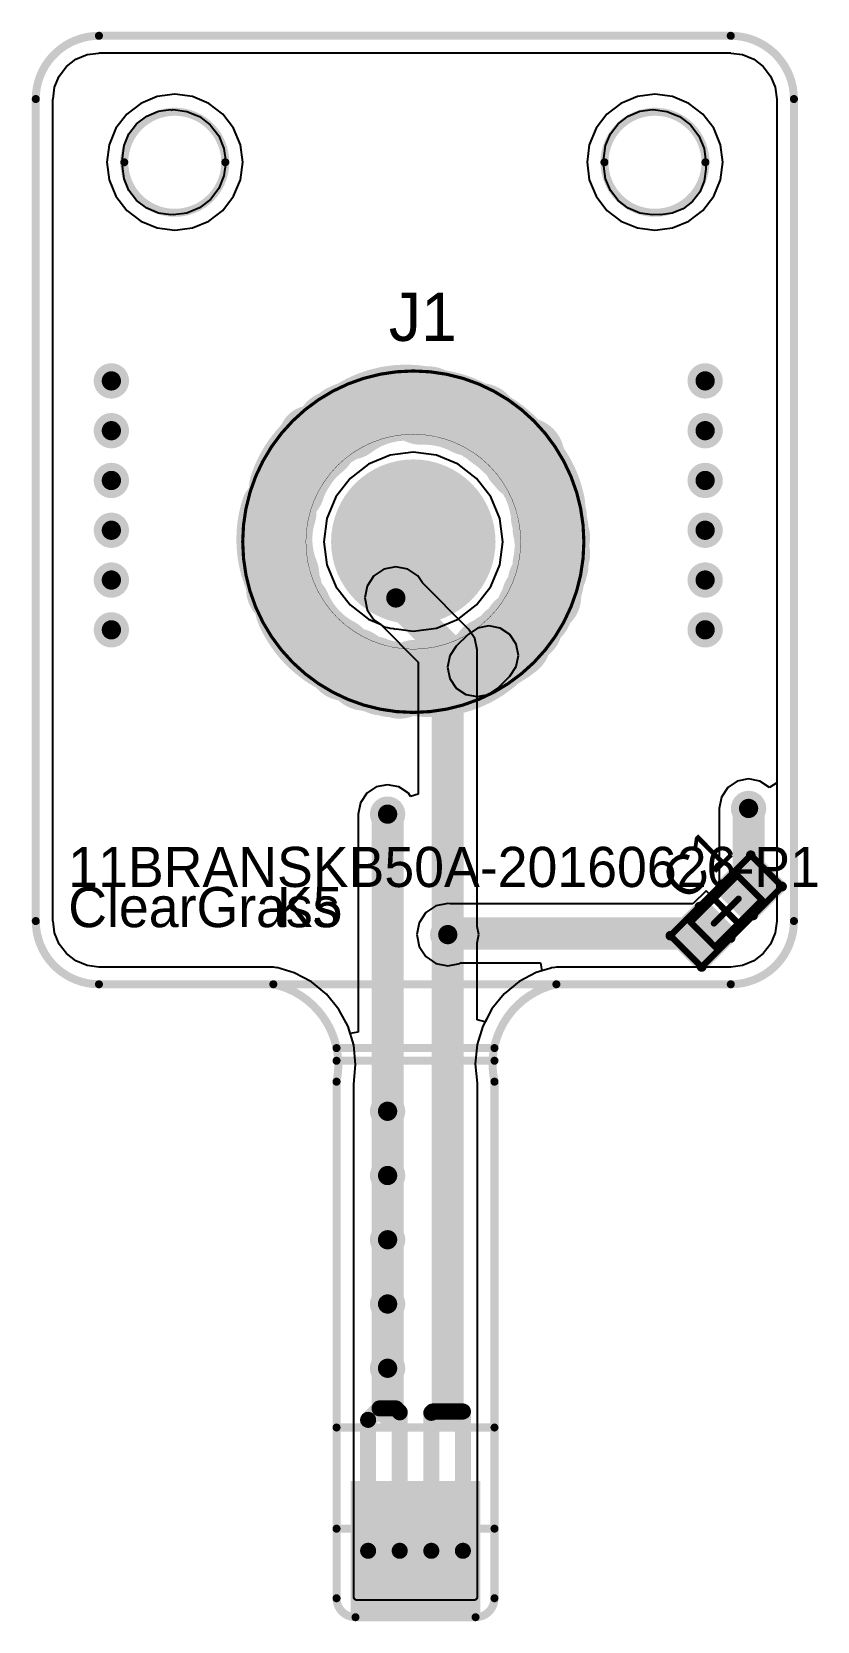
# Model space of a CAD drawing. Extents: x 93.4 to 105.8, y 174.9 to 200.
import ezdxf

# ---------------------------------------------------------------- set-up
doc = ezdxf.new("R2010")
doc.units = 0
doc.layers.get('0').update_dxf_attribs({"linetype": 'CONTINUOUS'})
for name, color, linetype in [('BOTTOMLAYER', 5, 'CONTINUOUS'), ('BOTTOMPASTE', 16, 'CONTINUOUS'), ('BOTTOMSOLDER', 6, 'CONTINUOUS'), ('KEEPOUTLAYER', 6, 'CONTINUOUS'), ('MECHANICAL13', 56, 'CONTINUOUS'), ('MECHANICAL15', 56, 'CONTINUOUS'), ('MULTILAYER', 9, 'CONTINUOUS'), ('TOPLAYER', 1, 'CONTINUOUS'), ('TOPOVERLAY', 2, 'CONTINUOUS'), ('TOPPASTE', 8, 'CONTINUOUS'), ('TOPSOLDER', 216, 'CONTINUOUS'), ('VIAHOLELAYER', 16, 'CONTINUOUS')]:
    doc.layers.add(name, color=color, linetype=linetype)

msp = doc.modelspace()

# ---------------------------------------------------------------- texts
at = {"layer": 'TOPOVERLAY'}
for s, height, p in [('J1', 0.762, (99.063576, 195.102533)), ('11BRANSKB50A-20160626-P1', 0.635, (93.989876, 186.466836)), ('ClearGrass', 0.635, (93.989876, 185.831836)), ('K5', 0.635, (97.291876, 185.831836))]:
    msp.add_text(s, height=height, dxfattribs=at).set_placement(p)
msp.add_text('C1', height=0.635, rotation=45, dxfattribs=at).set_placement((103.768876, 186.212836))

# ---------------------------------------------------------------- blocks, each defined once
blk = doc.blocks.new('0402C_1')
at = {"layer": 'MECHANICAL13', "const_width": 0.1}
for points in [[(-0.525, 0.275003), (-0.525, -0.274998)], [(-0.525, 0.275003), (0.525, 0.275003)], [(0.525, 0.275003), (0.525, -0.274998)], [(-0.525, -0.274998), (0.525, -0.274998)]]:
    blk.add_lwpolyline(points, dxfattribs=at)
at = {"layer": 'MECHANICAL13', "const_width": 0.05}
for points in [[(-0.549999, 0.275003, 1), (-0.500002, 0.275003, 1)], [(-0.549999, 0.275003, 1), (-0.500002, 0.275003, 1)], [(0.500002, 0.275003, 1), (0.549999, 0.275003, 1)], [(0.500002, 0.275003, 1), (0.549999, 0.275003, 1)], [(-0.549999, -0.274998, 1), (-0.500002, -0.274998, 1)], [(-0.549999, -0.274998, 1), (-0.500002, -0.274998, 1)], [(0.500002, -0.274998, 1), (0.549999, -0.274998, 1)], [(0.500002, -0.274998, 1), (0.549999, -0.274998, 1)]]:
    blk.add_lwpolyline(points, format="xyb", close=True, dxfattribs=at)
at = {"layer": 'MECHANICAL15', "const_width": 0.1}
for points in [[(-0.900001, 0.350002), (0.900001, 0.350002)], [(-0.900001, 0.350002), (-0.899998, -0.349997)], [(0, 0.275003), (0, -0.274998)], [(0.900001, 0.350002), (0.900001, -0.349997)], [(-0.274998, 0.000003), (0.275001, 0.000003)], [(-0.899998, -0.349997), (0.900001, -0.349997)]]:
    blk.add_lwpolyline(points, dxfattribs=at)
at = {"layer": 'MECHANICAL15', "const_width": 0.05}
for points in [[(-0.924999, 0.350002, 1), (-0.875002, 0.350002, 1)], [(-0.924999, 0.350002, 1), (-0.875002, 0.350002, 1)], [(-0.024999, 0.275003, 1), (0.024999, 0.275003, 1)], [(0.875002, 0.350002, 1), (0.924999, 0.350002, 1)], [(0.875002, 0.350002, 1), (0.924999, 0.350002, 1)], [(-0.299997, 0.000003, 1), (-0.249999, 0.000003, 1)], [(0.250002, 0.000003, 1), (0.299999, 0.000003, 1)], [(-0.024999, -0.274998, 1), (0.024999, -0.274998, 1)], [(-0.924997, -0.349997, 1), (-0.875, -0.349997, 1)], [(-0.924997, -0.349997, 1), (-0.875, -0.349997, 1)], [(0.875002, -0.349997, 1), (0.924999, -0.349997, 1)], [(0.875002, -0.349997, 1), (0.924999, -0.349997, 1)]]:
    blk.add_lwpolyline(points, format="xyb", close=True, dxfattribs=at)
at = {"layer": 'TOPLAYER'}
for points in [[(-0.2, -0.249997), (-0.2, 0.250002), (-0.799998, -0.249997), (-0.799998, 0.250002)], [(0.800001, -0.249997), (0.800001, 0.250002), (0.200002, -0.249997), (0.200002, 0.250002)]]:
    blk.add_solid(points, dxfattribs=at)
at = {"layer": 'TOPOVERLAY', "const_width": 0.1524}
for points in [[(-0.900082, 0.349918), (-0.250083, 0.349921)], [(-0.900082, 0.349918), (-0.900082, -0.350078)], [(0.249916, 0.349921), (0.899917, 0.349918)], [(0.899917, 0.349918), (0.899917, -0.350078)], [(-0.900082, -0.350078), (-0.250083, -0.350078)], [(0.249916, -0.350078), (0.899917, -0.350078)]]:
    blk.add_lwpolyline(points, dxfattribs=at)
at = {"layer": 'TOPOVERLAY', "const_width": 0.0762}
for points in [[(-0.938182, 0.349918, 1), (-0.861982, 0.349918, 1)], [(-0.938182, 0.349918, 1), (-0.861982, 0.349918, 1)], [(-0.288183, 0.349921, 1), (-0.211983, 0.349921, 1)], [(0.211816, 0.349921, 1), (0.288016, 0.349921, 1)], [(0.861817, 0.349918, 1), (0.938017, 0.349918, 1)], [(0.861817, 0.349918, 1), (0.938017, 0.349918, 1)], [(-0.938182, -0.350078, 1), (-0.861982, -0.350078, 1)], [(-0.938182, -0.350078, 1), (-0.861982, -0.350078, 1)], [(-0.288183, -0.350078, 1), (-0.211983, -0.350078, 1)], [(0.211816, -0.350078, 1), (0.288016, -0.350078, 1)], [(0.861817, -0.350078, 1), (0.938017, -0.350078, 1)], [(0.861817, -0.350078, 1), (0.938017, -0.350078, 1)]]:
    blk.add_lwpolyline(points, format="xyb", close=True, dxfattribs=at)
at = {"layer": 'TOPPASTE'}
for points in [[(-0.2, -0.249997), (-0.2, 0.250002), (-0.799998, -0.249997), (-0.799998, 0.250002)], [(0.800001, -0.249997), (0.800001, 0.250002), (0.200002, -0.249997), (0.200002, 0.250002)]]:
    blk.add_solid(points, dxfattribs=at)
at = {"layer": 'TOPSOLDER'}
for points in [[(-0.0984, -0.351597), (-0.0984, 0.351602), (-0.901598, -0.351597), (-0.901598, 0.351602)], [(0.901601, -0.351597), (0.901601, 0.351602), (0.098402, -0.351597), (0.098402, 0.351602)]]:
    blk.add_solid(points, dxfattribs=at)
blk = doc.blocks.new('5MM_GUOZHAIPIAN_2')
at = {"layer": 'TOPLAYER'}
for points, const_width in [([(-1.093216, 2.022208, 1), (-0.593217, 2.022208, 1)], 0.499999), ([(-1.07, 2.034299, 1), (-0.570001, 2.034299, 1)], 0.499999), ([(-1.046556, 2.045983, 1), (-0.546557, 2.045983, 1)], 0.499999), ([(-1.022934, 2.05726, 1), (-0.522935, 2.05726, 1)], 0.499999), ([(-0.999109, 2.068106, 1), (-0.49911, 2.068106, 1)], 0.499999), ([(-0.975106, 2.078545, 1), (-0.475107, 2.078545, 1)], 0.499999), ([(-0.9509, 2.088578, 1), (-0.450901, 2.088578, 1)], 0.499999), ([(-0.926541, 2.09818, 1), (-0.426542, 2.09818, 1)], 0.499999), ([(-0.90203, 2.107324, 1), (-0.402031, 2.107324, 1)], 0.499999), ([(-0.877367, 2.116087, 1), (-0.377368, 2.116087, 1)], 0.499999), ([(-0.852526, 2.124392, 1), (-0.352527, 2.124392, 1)], 0.499999), ([(-0.827557, 2.132267, 1), (-0.327558, 2.132267, 1)], 0.499999), ([(-0.802462, 2.139683, 1), (-0.302463, 2.139683, 1)], 0.499999), ([(-0.77724, 2.146694, 1), (-0.277241, 2.146694, 1)], 0.499999), ([(-0.751891, 2.153247, 1), (-0.251892, 2.153247, 1)], 0.499999), ([(-0.72644, 2.159343, 1), (-0.226441, 2.159343, 1)], 0.499999), ([(-0.700862, 2.165032, 1), (-0.200863, 2.165032, 1)], 0.499999), ([(-0.675208, 2.17024, 1), (-0.175209, 2.17024, 1)], 0.499999), ([(-0.649478, 2.175015, 1), (-0.149479, 2.175015, 1)], 0.499999), ([(-0.623646, 2.179333, 1), (-0.123647, 2.179333, 1)], 0.499999), ([(-0.597764, 2.183193, 1), (-0.097765, 2.183193, 1)], 0.499999), ([(-0.571805, 2.186622, 1), (-0.071806, 2.186622, 1)], 0.499999), ([(-0.545795, 2.189594, 1), (-0.045796, 2.189594, 1)], 0.499999), ([(-0.519735, 2.192083, 1), (-0.019736, 2.192083, 1)], 0.499999), ([(-0.493649, 2.194141, 1), (0.00635, 2.194141, 1)], 0.499999), ([(-0.467512, 2.195741, 1), (0.032487, 2.195741, 1)], 0.499999), ([(-0.44135, 2.196884, 1), (0.058649, 2.196884, 1)], 0.499999), ([(-0.415188, 2.19757, 1), (0.084811, 2.19757, 1)], 0.499999), ([(-0.389001, 2.197798, 1), (0.110998, 2.197798, 1)], 0.499999), ([(-0.389001, 2.197798, 1), (0.110998, 2.197798, 1)], 0.499999), ([(-0.362814, 2.19757, 1), (0.137185, 2.19757, 1)], 0.499999), ([(-0.336652, 2.196884, 1), (0.163347, 2.196884, 1)], 0.499999), ([(-0.31049, 2.195741, 1), (0.189509, 2.195741, 1)], 0.499999), ([(-0.284353, 2.194141, 1), (0.215646, 2.194141, 1)], 0.499999), ([(-0.258267, 2.192083, 1), (0.241732, 2.192083, 1)], 0.499999), ([(-0.232207, 2.189569, 1), (0.267792, 2.189569, 1)], 0.499999), ([(-0.206197, 2.186622, 1), (0.293802, 2.186622, 1)], 0.499999), ([(-0.180238, 2.183193, 1), (0.319761, 2.183193, 1)], 0.499999), ([(-0.154356, 2.179333, 1), (0.345643, 2.179333, 1)], 0.499999), ([(-0.14925, 2.133384, 1), (0.350749, 2.133384, 1)], 0.499999), ([(-0.128524, 2.175015, 1), (0.371475, 2.175015, 1)], 0.499999), ([(-0.123088, 2.13407, 1), (0.376911, 2.13407, 1)], 0.499999), ([(-0.096901, 2.134298, 1), (0.403098, 2.134298, 1)], 0.499999), ([(-0.096901, 2.134298, 1), (0.403098, 2.134298, 1)], 0.499999), ([(-0.070714, 2.13407, 1), (0.429285, 2.13407, 1)], 0.499999), ([(-0.044552, 2.133384, 1), (0.455447, 2.133384, 1)], 0.499999), ([(-0.033401, 2.171002, 1), (0.466598, 2.171002, 1)], 0.499999), ([(-0.01839, 2.132241, 1), (0.481609, 2.132241, 1)], 0.499999), ([(0.007747, 2.130641, 1), (0.507746, 2.130641, 1)], 0.499999), ([(0.033833, 2.128583, 1), (0.533832, 2.128583, 1)], 0.499999), ([(0.059893, 2.126069, 1), (0.559892, 2.126069, 1)], 0.499999), ([(0.085903, 2.123123, 1), (0.585902, 2.123123, 1)], 0.499999), ([(0.111862, 2.119693, 1), (0.611861, 2.119693, 1)], 0.499999), ([(0.137744, 2.115833, 1), (0.637743, 2.115833, 1)], 0.499999), ([(0.163576, 2.111515, 1), (0.663575, 2.111515, 1)], 0.499999), ([(0.189306, 2.106739, 1), (0.689305, 2.106739, 1)], 0.499999), ([(0.21496, 2.101507, 1), (0.714959, 2.101507, 1)], 0.499999), ([(0.240538, 2.095843, 1), (0.740537, 2.095843, 1)], 0.499999), ([(0.265989, 2.089747, 1), (0.765988, 2.089747, 1)], 0.499999), ([(0.291338, 2.083194, 1), (0.791337, 2.083194, 1)], 0.499999), ([(0.31656, 2.076183, 1), (0.816559, 2.076183, 1)], 0.499999), ([(0.341655, 2.068766, 1), (0.841654, 2.068766, 1)], 0.499999), ([(0.366624, 2.060893, 1), (0.866623, 2.060893, 1)], 0.499999), ([(0.391439, 2.052587, 1), (0.891438, 2.052587, 1)], 0.499999), ([(0.416128, 2.043824, 1), (0.916127, 2.043824, 1)], 0.499999), ([(0.440639, 2.03468, 1), (0.940638, 2.03468, 1)], 0.499999), ([(0.464998, 2.025078, 1), (0.964997, 2.025078, 1)], 0.499999), ([(0.489204, 2.015045, 1), (0.989203, 2.015045, 1)], 0.499999), ([(-1.532001, 1.790001, 1), (-1.032002, 1.790001, 1)], 0.499999), ([(-1.365834, 1.89216, 1), (-0.865835, 1.89216, 1)], 0.499999), ([(-1.342009, 1.903006, 1), (-0.84201, 1.903006, 1)], 0.499999), ([(-1.318006, 1.913445, 1), (-0.818007, 1.913445, 1)], 0.499999), ([(-1.293825, 1.923478, 1), (-0.793826, 1.923478, 1)], 0.499999), ([(-1.291717, 1.895742, 1), (-0.791718, 1.895742, 1)], 0.499999), ([(-1.270686, 1.911337, 1), (-0.770687, 1.911337, 1)], 0.499999), ([(-1.269441, 1.93308, 1), (-0.769442, 1.93308, 1)], 0.499999), ([(-1.249375, 1.926526, 1), (-0.749376, 1.926526, 1)], 0.499999), ([(-1.227785, 1.94136, 1), (-0.727786, 1.94136, 1)], 0.499999), ([(-1.205967, 1.955813, 1), (-0.705968, 1.955813, 1)], 0.499999), ([(-1.183869, 1.969884, 1), (-0.68387, 1.969884, 1)], 0.499999), ([(-1.161567, 1.983549, 1), (-0.661568, 1.983549, 1)], 0.499999), ([(-1.139012, 1.996834, 1), (-0.639013, 1.996834, 1)], 0.499999), ([(-1.116203, 2.009737, 1), (-0.616204, 2.009737, 1)], 0.499999), ([(0.513207, 2.004606, 1), (1.013206, 2.004606, 1)], 0.499999), ([(0.537032, 1.99376, 1), (1.037031, 1.99376, 1)], 0.499999), ([(0.560654, 1.982483, 1), (1.060653, 1.982483, 1)], 0.499999), ([(0.584073, 1.970799, 1), (1.084072, 1.970799, 1)], 0.499999), ([(0.607314, 1.958708, 1), (1.107313, 1.958708, 1)], 0.499999), ([(0.792099, 1.904301, 1), (1.292098, 1.904301, 1)], 0.499999), ([(0.842899, 1.853501, 1), (1.342898, 1.853501, 1)], 0.499999), ([(-1.830273, 1.525054, 1), (-1.330274, 1.525054, 1)], 0.499999), ([(-1.810385, 1.542072, 1), (-1.310386, 1.542072, 1)], 0.499999), ([(-1.850301, 1.650301, 1), (-1.450302, 1.650301, 1)], 0.399999), ([(-1.790167, 1.558709, 1), (-1.290168, 1.558709, 1)], 0.499999), ([(-1.769694, 1.575016, 1), (-1.269695, 1.575016, 1)], 0.499999), ([(0.999465, 1.739913, 1), (1.499464, 1.739913, 1)], 0.499999), ([(0.969099, 1.726501, 1), (1.369098, 1.726501, 1)], 0.399999), ([(1.021283, 1.72546, 1), (1.521282, 1.72546, 1)], 0.499999), ([(1.042873, 1.710626, 1), (1.542872, 1.710626, 1)], 0.499999), ([(1.064184, 1.695412, 1), (1.564183, 1.695412, 1)], 0.499999), ([(1.085215, 1.679842, 1), (1.585214, 1.679842, 1)], 0.499999), ([(1.105992, 1.663916, 1), (1.605991, 1.663916, 1)], 0.499999), ([(1.12649, 1.647609, 1), (1.626489, 1.647609, 1)], 0.499999), ([(1.146683, 1.630972, 1), (1.646682, 1.630972, 1)], 0.499999), ([(1.166597, 1.613954, 1), (1.666596, 1.613954, 1)], 0.499999), ([(1.186205, 1.596606, 1), (1.686204, 1.596606, 1)], 0.499999), ([(1.205509, 1.578927, 1), (1.705508, 1.578927, 1)], 0.499999), ([(1.224483, 1.560919, 1), (1.724482, 1.560919, 1)], 0.499999), ([(1.243152, 1.542555, 1), (1.743151, 1.542555, 1)], 0.499999), ([(1.261516, 1.523886, 1), (1.761515, 1.523886, 1)], 0.499999), ([(-2.062226, 1.266076, 1), (-1.562227, 1.266076, 1)], 0.499999), ([(-2.059711, 1.274686, 1), (-1.559712, 1.274686, 1)], 0.499999), ([(-2.047011, 1.287386, 1), (-1.547012, 1.287386, 1)], 0.499999), ([(-2.044141, 1.295717, 1), (-1.544142, 1.295717, 1)], 0.499999), ([(-2.031441, 1.308418, 1), (-1.531442, 1.308418, 1)], 0.499999), ([(-2.028215, 1.316495, 1), (-1.528216, 1.316495, 1)], 0.499999), ([(-2.011909, 1.336993, 1), (-1.51191, 1.336993, 1)], 0.499999), ([(-1.999209, 1.349692, 1), (-1.49921, 1.349692, 1)], 0.499999), ([(-1.995272, 1.357185, 1), (-1.495273, 1.357185, 1)], 0.499999), ([(-1.982572, 1.369885, 1), (-1.482573, 1.369885, 1)], 0.499999), ([(-1.978254, 1.377099, 1), (-1.478255, 1.377099, 1)], 0.499999), ([(-1.965554, 1.389799, 1), (-1.465555, 1.389799, 1)], 0.499999), ([(-1.960905, 1.396708, 1), (-1.460906, 1.396708, 1)], 0.499999), ([(-1.948205, 1.409408, 1), (-1.448206, 1.409408, 1)], 0.499999), ([(-1.943227, 1.416012, 1), (-1.443228, 1.416012, 1)], 0.499999), ([(-1.925193, 1.434986, 1), (-1.425194, 1.434986, 1)], 0.499999), ([(-1.906854, 1.453655, 1), (-1.406855, 1.453655, 1)], 0.499999), ([(-1.888185, 1.472019, 1), (-1.388186, 1.472019, 1)], 0.499999), ([(-1.869186, 1.490027, 1), (-1.369187, 1.490027, 1)], 0.499999), ([(-1.849882, 1.507706, 1), (-1.349883, 1.507706, 1)], 0.499999), ([(-1.697901, 1.497901, 1), (-1.297902, 1.497901, 1)], 0.399999), ([(1.427099, 1.320101, 1), (1.927098, 1.320101, 1)], 0.499999), ([(1.515999, 1.358201, 1), (2.015998, 1.358201, 1)], 0.499999), ([(-2.20566, 1.026935, 1), (-1.705661, 1.026935, 1)], 0.499999), ([(-2.194382, 1.050557, 1), (-1.694383, 1.050557, 1)], 0.499999), ([(-2.182698, 1.073975, 1), (-1.682699, 1.073975, 1)], 0.499999), ([(-2.170608, 1.097217, 1), (-1.670609, 1.097217, 1)], 0.499999), ([(-2.158136, 1.120229, 1), (-1.658137, 1.120229, 1)], 0.499999), ([(-2.145436, 1.132929, 1), (-1.645437, 1.132929, 1)], 0.499999), ([(-2.145233, 1.143013, 1), (-1.645234, 1.143013, 1)], 0.499999), ([(-2.132533, 1.155713, 1), (-1.632534, 1.155713, 1)], 0.499999), ([(-2.131949, 1.165568, 1), (-1.63195, 1.165568, 1)], 0.499999), ([(-2.119249, 1.178268, 1), (-1.61925, 1.178268, 1)], 0.499999), ([(-2.118284, 1.187869, 1), (-1.618285, 1.187869, 1)], 0.499999), ([(-2.105584, 1.200569, 1), (-1.605585, 1.200569, 1)], 0.499999), ([(-2.104212, 1.209967, 1), (-1.604213, 1.209967, 1)], 0.499999), ([(-2.091512, 1.222667, 1), (-1.591513, 1.222667, 1)], 0.499999), ([(-2.08976, 1.231786, 1), (-1.589761, 1.231786, 1)], 0.499999), ([(-2.07706, 1.244486, 1), (-1.577061, 1.244486, 1)], 0.499999), ([(-2.074926, 1.253376, 1), (-1.574927, 1.253376, 1)], 0.499999), ([(1.477099, 1.167701, 1), (1.877098, 1.167701, 1)], 0.399999), ([(1.538732, 1.235367, 1), (2.038731, 1.235367, 1)], 0.499999), ([(1.555013, 1.214895, 1), (2.055012, 1.214895, 1)], 0.499999), ([(1.570965, 1.194117, 1), (2.070964, 1.194117, 1)], 0.499999), ([(1.586535, 1.173086, 1), (2.086534, 1.173086, 1)], 0.499999), ([(1.601724, 1.15175, 1), (2.101723, 1.15175, 1)], 0.499999), ([(1.616558, 1.130186, 1), (2.116557, 1.130186, 1)], 0.499999), ([(1.63101, 1.108342, 1), (2.131009, 1.108342, 1)], 0.499999), ([(1.645082, 1.086269, 1), (2.145081, 1.086269, 1)], 0.499999), ([(1.658747, 1.063968, 1), (2.158746, 1.063968, 1)], 0.499999), ([(1.672031, 1.041413, 1), (2.17203, 1.041413, 1)], 0.499999), ([(1.684934, 1.018603, 1), (2.184933, 1.018603, 1)], 0.499999), ([(-2.272792, 0.856526, 1), (-1.772793, 0.856526, 1)], 0.499999), ([(-2.264486, 0.881342, 1), (-1.764487, 0.881342, 1)], 0.499999), ([(-2.255723, 0.906031, 1), (-1.755724, 0.906031, 1)], 0.499999), ([(-2.246579, 0.930542, 1), (-1.74658, 0.930542, 1)], 0.499999), ([(-2.236978, 0.9549, 1), (-1.736979, 0.9549, 1)], 0.499999), ([(-2.282101, 0.939101, 1), (-1.882102, 0.939101, 1)], 0.399999), ([(-2.226945, 0.979106, 1), (-1.726946, 0.979106, 1)], 0.499999), ([(-2.216506, 1.003109, 1), (-1.716507, 1.003109, 1)], 0.499999), ([(1.697406, 0.995616, 1), (2.197405, 0.995616, 1)], 0.499999), ([(1.709496, 0.972375, 1), (2.209495, 0.972375, 1)], 0.499999), ([(1.72118, 0.948957, 1), (2.221179, 0.948957, 1)], 0.499999), ([(1.732458, 0.925335, 1), (2.232457, 0.925335, 1)], 0.499999), ([(1.743304, 0.901509, 1), (2.243303, 0.901509, 1)], 0.499999), ([(1.753743, 0.877506, 1), (2.253742, 0.877506, 1)], 0.499999), ([(1.763776, 0.8533, 1), (2.263775, 0.8533, 1)], 0.499999), ([(1.773377, 0.828942, 1), (2.273376, 0.828942, 1)], 0.499999), ([(1.782547, 0.804431, 1), (2.282546, 0.804431, 1)], 0.499999), ([(1.791284, 0.779767, 1), (2.291283, 0.779767, 1)], 0.499999), ([(-0.6247, -0.000699, 1), (0.575297, -0.000699, 1)], 1.199998), ([(1.79959, 0.754926, 1), (2.299589, 0.754926, 1)], 0.499999), ([(1.807464, 0.729958, 1), (2.307463, 0.729958, 1)], 0.499999), ([(1.814881, 0.704863, 1), (2.31488, 0.704863, 1)], 0.499999), ([(1.821891, 0.67964, 1), (2.32189, 0.67964, 1)], 0.499999), ([(1.828444, 0.654291, 1), (2.328443, 0.654291, 1)], 0.499999), ([(1.834566, 0.62884, 1), (2.334565, 0.62884, 1)], 0.499999), ([(1.84023, 0.603263, 1), (2.340229, 0.603263, 1)], 0.499999), ([(1.845437, 0.577609, 1), (2.345436, 0.577609, 1)], 0.499999), ([(-2.454732, 0.272047, 1), (-1.954733, 0.272047, 1)], 0.499999), ([(-2.450414, 0.297878, 1), (-1.950415, 0.297878, 1)], 0.499999), ([(-2.445639, 0.323609, 1), (-1.94564, 0.323609, 1)], 0.499999), ([(-2.440407, 0.349263, 1), (-1.940408, 0.349263, 1)], 0.499999), ([(-2.434742, 0.37484, 1), (-1.934743, 0.37484, 1)], 0.499999), ([(-2.428646, 0.400291, 1), (-1.928647, 0.400291, 1)], 0.499999), ([(-2.422093, 0.42564, 1), (-1.922094, 0.42564, 1)], 0.499999), ([(-2.415083, 0.450863, 1), (-1.915084, 0.450863, 1)], 0.499999), ([(-2.407666, 0.475958, 1), (-1.907667, 0.475958, 1)], 0.499999), ([(1.871599, 0.393002, 1), (2.371598, 0.393002, 1)], 0.499999), ([(-2.473198, 0.037401, 1), (-1.973199, 0.037401, 1)], 0.499999), ([(-2.472969, 0.063589, 1), (-1.97297, 0.063589, 1)], 0.499999), ([(-2.472969, 0.011214, 1), (-1.97297, 0.011214, 1)], 0.499999), ([(-2.472284, 0.089751, 1), (-1.972285, 0.089751, 1)], 0.499999), ([(-2.471141, 0.115913, 1), (-1.971142, 0.115913, 1)], 0.499999), ([(-2.46954, 0.142049, 1), (-1.969541, 0.142049, 1)], 0.499999), ([(-2.467483, 0.168135, 1), (-1.967484, 0.168135, 1)], 0.499999), ([(-2.464968, 0.194196, 1), (-1.964969, 0.194196, 1)], 0.499999), ([(-2.462022, 0.220205, 1), (-1.962023, 0.220205, 1)], 0.499999), ([(-2.458593, 0.246164, 1), (-1.958594, 0.246164, 1)], 0.499999), ([(1.896999, 0.215201, 1), (2.396998, 0.215201, 1)], 0.499999), ([(1.922399, 0.062801, 1), (2.422398, 0.062801, 1)], 0.499999), ([(1.946999, 0.215201, 1), (2.346998, 0.215201, 1)], 0.399999), ([(-2.472284, -0.014948, 1), (-1.972285, -0.014948, 1)], 0.499999), ([(-2.471141, -0.04111, 1), (-1.971142, -0.04111, 1)], 0.499999), ([(-2.46954, -0.067221, 1), (-1.969541, -0.067221, 1)], 0.499999), ([(-2.467483, -0.093332, 1), (-1.967484, -0.093332, 1)], 0.499999), ([(-2.464994, -0.119393, 1), (-1.964995, -0.119393, 1)], 0.499999), ([(-2.462022, -0.145402, 1), (-1.962023, -0.145402, 1)], 0.499999), ([(-2.458593, -0.171361, 1), (-1.958594, -0.171361, 1)], 0.499999), ([(-2.454732, -0.197244, 1), (-1.954733, -0.197244, 1)], 0.499999), ([(-2.450414, -0.223075, 1), (-1.950415, -0.223075, 1)], 0.499999), ([(1.922399, -0.191198, 1), (2.422398, -0.191198, 1)], 0.499999), ([(-2.445639, -0.248806, 1), (-1.94564, -0.248806, 1)], 0.499999), ([(-2.440432, -0.27446, 1), (-1.940433, -0.27446, 1)], 0.499999), ([(-2.434742, -0.300012, 1), (-1.934743, -0.300012, 1)], 0.499999), ([(-2.428646, -0.325488, 1), (-1.928647, -0.325488, 1)], 0.499999), ([(-2.422093, -0.350837, 1), (-1.922094, -0.350837, 1)], 0.499999), ([(-2.415083, -0.37606, 1), (-1.915084, -0.37606, 1)], 0.499999), ([(-2.407666, -0.401155, 1), (-1.907667, -0.401155, 1)], 0.499999), ([(-2.399792, -0.426123, 1), (-1.899793, -0.426123, 1)], 0.499999), ([(-2.391486, -0.450964, 1), (-1.891487, -0.450964, 1)], 0.499999), ([(-2.382749, -0.475628, 1), (-1.88275, -0.475628, 1)], 0.499999), ([(1.896999, -0.368999, 1), (2.396998, -0.368999, 1)], 0.499999), ([(-2.373579, -0.500139, 1), (-1.87358, -0.500139, 1)], 0.499999), ([(-2.363978, -0.524497, 1), (-1.863979, -0.524497, 1)], 0.499999), ([(-2.319401, -0.749999, 1), (-1.819402, -0.749999, 1)], 0.499999), ([(1.820799, -0.648398, 1), (2.320798, -0.648398, 1)], 0.499999), ([(2.023199, -0.470598, 1), (2.423198, -0.470598, 1)], 0.399999), ([(1.719199, -0.902398, 1), (2.219198, -0.902398, 1)], 0.499999), ([(1.781658, -0.864883, 1), (2.281657, -0.864883, 1)], 0.499999), ([(-2.176145, -1.056704, 1), (-1.676146, -1.056704, 1)], 0.499999), ([(-2.165706, -1.080707, 1), (-1.665707, -1.080707, 1)], 0.499999), ([(-2.15486, -1.104532, 1), (-1.654861, -1.104532, 1)], 0.499999), ([(-2.143582, -1.128154, 1), (-1.643583, -1.128154, 1)], 0.499999), ([(-2.131898, -1.151572, 1), (-1.631899, -1.151572, 1)], 0.499999), ([(-2.119808, -1.174813, 1), (-1.619809, -1.174813, 1)], 0.499999), ([(-2.107336, -1.1978, 1), (-1.607337, -1.1978, 1)], 0.499999), ([(-2.094433, -1.22061, 1), (-1.594434, -1.22061, 1)], 0.499999), ([(-2.081149, -1.243165, 1), (-1.58115, -1.243165, 1)], 0.499999), ([(1.642999, -1.080198, 1), (2.142998, -1.080198, 1)], 0.499999), ([(-2.067484, -1.265466, 1), (-1.567485, -1.265466, 1)], 0.499999), ([(-2.053412, -1.287539, 1), (-1.553413, -1.287539, 1)], 0.499999), ([(-2.03896, -1.309383, 1), (-1.538961, -1.309383, 1)], 0.499999), ([(-2.024126, -1.330947, 1), (-1.524127, -1.330947, 1)], 0.499999), ([(-2.008937, -1.352283, 1), (-1.508938, -1.352283, 1)], 0.499999), ([(-1.993367, -1.373314, 1), (-1.493368, -1.373314, 1)], 0.499999), ([(-1.977415, -1.394092, 1), (-1.477416, -1.394092, 1)], 0.499999), ([(-1.961134, -1.414564, 1), (-1.461135, -1.414564, 1)], 0.499999), ([(-1.944472, -1.434782, 1), (-1.444473, -1.434782, 1)], 0.499999), ([(-1.927479, -1.454671, 1), (-1.42748, -1.454671, 1)], 0.499999), ([(-1.910131, -1.474279, 1), (-1.410132, -1.474279, 1)], 0.499999), ([(-1.892427, -1.493583, 1), (-1.392428, -1.493583, 1)], 0.499999), ([(1.431265, -1.369631, 1), (1.931264, -1.369631, 1)], 0.499999), ([(1.451483, -1.352969, 1), (1.951482, -1.352969, 1)], 0.499999), ([(1.471371, -1.335951, 1), (1.97137, -1.335951, 1)], 0.499999), ([(1.49098, -1.318628, 1), (1.990979, -1.318628, 1)], 0.499999), ([(-1.874418, -1.512583, 1), (-1.374419, -1.512583, 1)], 0.499999), ([(-1.856054, -1.531252, 1), (-1.356055, -1.531252, 1)], 0.499999), ([(-1.837385, -1.549616, 1), (-1.337386, -1.549616, 1)], 0.499999), ([(-1.818411, -1.567624, 1), (-1.318412, -1.567624, 1)], 0.499999), ([(-1.799107, -1.585303, 1), (-1.299108, -1.585303, 1)], 0.499999), ([(-1.779499, -1.602651, 1), (-1.2795, -1.602651, 1)], 0.499999), ([(-1.759585, -1.619669, 1), (-1.259586, -1.619669, 1)], 0.499999), ([(-1.739392, -1.636306, 1), (-1.239393, -1.636306, 1)], 0.499999), ([(-1.718894, -1.652613, 1), (-1.218895, -1.652613, 1)], 0.499999), ([(-1.698117, -1.668539, 1), (-1.198118, -1.668539, 1)], 0.499999), ([(-1.677086, -1.684109, 1), (-1.177087, -1.684109, 1)], 0.499999), ([(-1.655775, -1.699323, 1), (-1.155776, -1.699323, 1)], 0.499999), ([(-1.634185, -1.714157, 1), (-1.134186, -1.714157, 1)], 0.499999), ([(-1.612367, -1.72861, 1), (-1.112368, -1.72861, 1)], 0.499999), ([(-1.590269, -1.742681, 1), (-1.09027, -1.742681, 1)], 0.499999), ([(-1.567967, -1.756346, 1), (-1.067968, -1.756346, 1)], 0.499999), ([(1.017854, -1.75528, 1), (1.517853, -1.75528, 1)], 0.499999), ([(1.029792, -1.741513, 1), (1.529791, -1.741513, 1)], 0.499999), ([(1.041273, -1.743596, 1), (1.541272, -1.743596, 1)], 0.499999), ([(1.050265, -1.725231, 1), (1.550264, -1.725231, 1)], 0.499999), ([(1.064514, -1.731505, 1), (1.564513, -1.731505, 1)], 0.499999), ([(1.070483, -1.708569, 1), (1.570482, -1.708569, 1)], 0.499999), ([(1.087501, -1.719034, 1), (1.5875, -1.719034, 1)], 0.499999), ([(1.11031, -1.706131, 1), (1.610309, -1.706131, 1)], 0.499999), ([(1.132865, -1.692846, 1), (1.632864, -1.692846, 1)], 0.499999), ([(1.155167, -1.679181, 1), (1.655166, -1.679181, 1)], 0.499999), ([(1.177239, -1.66511, 1), (1.677238, -1.66511, 1)], 0.499999), ([(1.199083, -1.650657, 1), (1.699082, -1.650657, 1)], 0.499999), ([(1.220648, -1.635823, 1), (1.720647, -1.635823, 1)], 0.499999), ([(1.241984, -1.620634, 1), (1.741983, -1.620634, 1)], 0.499999), ([(1.263015, -1.605064, 1), (1.763014, -1.605064, 1)], 0.499999), ([(1.283792, -1.589113, 1), (1.783791, -1.589113, 1)], 0.499999), ([(1.248499, -1.473899, 1), (1.648498, -1.473899, 1)], 0.399999), ([(1.304265, -1.572831, 1), (1.804264, -1.572831, 1)], 0.499999), ([(-1.545412, -1.769631, 1), (-1.045413, -1.769631, 1)], 0.499999), ([(-1.522628, -1.782534, 1), (-1.022629, -1.782534, 1)], 0.499999), ([(-1.499616, -1.795005, 1), (-0.999617, -1.795005, 1)], 0.499999), ([(-1.354201, -1.918398, 1), (-0.854202, -1.918398, 1)], 0.499999), ([(-1.201801, -1.969198, 1), (-0.701802, -1.969198, 1)], 0.499999), ([(0.694665, -1.997748, 1), (1.194664, -1.997748, 1)], 0.499999), ([(0.717652, -1.985251, 1), (1.217651, -1.985251, 1)], 0.499999), ([(0.740461, -1.972348, 1), (1.24046, -1.972348, 1)], 0.499999), ([(0.763016, -1.959064, 1), (1.263015, -1.959064, 1)], 0.499999), ([(0.785317, -1.945399, 1), (1.285316, -1.945399, 1)], 0.499999), ([(0.807415, -1.931327, 1), (1.307414, -1.931327, 1)], 0.499999), ([(0.829234, -1.916874, 1), (1.329233, -1.916874, 1)], 0.499999), ([(0.850824, -1.902041, 1), (1.350823, -1.902041, 1)], 0.499999), ([(0.872134, -1.886852, 1), (1.372133, -1.886852, 1)], 0.499999), ([(0.893166, -1.871281, 1), (1.393165, -1.871281, 1)], 0.499999), ([(0.913943, -1.85533, 1), (1.413942, -1.85533, 1)], 0.499999), ([(0.922198, -1.797875, 1), (1.422197, -1.797875, 1)], 0.499999), ([(0.934415, -1.839049, 1), (1.434414, -1.839049, 1)], 0.499999), ([(0.946404, -1.787843, 1), (1.446403, -1.787843, 1)], 0.499999), ([(0.954634, -1.822386, 1), (1.454633, -1.822386, 1)], 0.499999), ([(0.966648, -1.788223, 1), (1.466647, -1.788223, 1)], 0.499999), ([(0.970407, -1.777403, 1), (1.470406, -1.777403, 1)], 0.499999), ([(0.974522, -1.805368, 1), (1.474521, -1.805368, 1)], 0.499999), ([(0.987984, -1.773034, 1), (1.487983, -1.773034, 1)], 0.499999), ([(0.994232, -1.766557, 1), (1.494231, -1.766557, 1)], 0.499999), ([(1.009015, -1.757464, 1), (1.509014, -1.757464, 1)], 0.499999), ([(-1.049401, -2.070798, 1), (-0.549402, -2.070798, 1)], 0.499999), ([(-0.922401, -2.096198, 1), (-0.422402, -2.096198, 1)], 0.499999), ([(-0.770001, -2.146999, 1), (-0.270002, -2.146999, 1)], 0.499999), ([(-0.643001, -2.172398, 1), (-0.143002, -2.172398, 1)], 0.499999), ([(-0.490601, -2.197798, 1), (0.009398, -2.197798, 1)], 0.499999), ([(-0.244196, -2.154847, 1), (0.255803, -2.154847, 1)], 0.499999), ([(-0.218313, -2.158708, 1), (0.281686, -2.158708, 1)], 0.499999), ([(-0.192354, -2.162137, 1), (0.307645, -2.162137, 1)], 0.499999), ([(-0.166345, -2.165109, 1), (0.333654, -2.165109, 1)], 0.499999), ([(-0.140284, -2.167598, 1), (0.359715, -2.167598, 1)], 0.499999), ([(-0.114198, -2.169655, 1), (0.385801, -2.169655, 1)], 0.499999), ([(-0.088062, -2.171256, 1), (0.411937, -2.171256, 1)], 0.499999), ([(-0.0619, -2.172398, 1), (0.438099, -2.172398, 1)], 0.499999), ([(-0.035738, -2.173084, 1), (0.464261, -2.173084, 1)], 0.499999), ([(-0.00955, -2.173313, 1), (0.490449, -2.173313, 1)], 0.499999), ([(0.016637, -2.173084, 1), (0.516636, -2.173084, 1)], 0.499999), ([(0.042799, -2.172398, 1), (0.542798, -2.172398, 1)], 0.499999), ([(0.068961, -2.171256, 1), (0.56896, -2.171256, 1)], 0.499999), ([(0.095098, -2.169655, 1), (0.595097, -2.169655, 1)], 0.499999), ([(0.121183, -2.167598, 1), (0.621182, -2.167598, 1)], 0.499999), ([(0.147244, -2.165109, 1), (0.647243, -2.165109, 1)], 0.499999), ([(0.173253, -2.162137, 1), (0.673252, -2.162137, 1)], 0.499999), ([(0.199212, -2.158708, 1), (0.699211, -2.158708, 1)], 0.499999), ([(0.225095, -2.154847, 1), (0.725094, -2.154847, 1)], 0.499999), ([(0.250927, -2.150529, 1), (0.750926, -2.150529, 1)], 0.499999), ([(0.276657, -2.145754, 1), (0.776656, -2.145754, 1)], 0.499999), ([(0.302311, -2.140547, 1), (0.80231, -2.140547, 1)], 0.499999), ([(0.327889, -2.134857, 1), (0.827888, -2.134857, 1)], 0.499999), ([(0.353339, -2.128761, 1), (0.853338, -2.128761, 1)], 0.499999), ([(0.378689, -2.122208, 1), (0.878688, -2.122208, 1)], 0.499999), ([(0.403911, -2.115198, 1), (0.90391, -2.115198, 1)], 0.499999), ([(0.429006, -2.107781, 1), (0.929005, -2.107781, 1)], 0.499999), ([(0.453974, -2.099907, 1), (0.953973, -2.099907, 1)], 0.499999), ([(0.478815, -2.091601, 1), (0.978814, -2.091601, 1)], 0.499999), ([(0.503479, -2.082863, 1), (1.003478, -2.082863, 1)], 0.499999), ([(0.52799, -2.073694, 1), (1.027989, -2.073694, 1)], 0.499999), ([(0.552374, -2.064093, 1), (1.052373, -2.064093, 1)], 0.499999), ([(0.576555, -2.05406, 1), (1.076554, -2.05406, 1)], 0.499999), ([(0.600558, -2.04362, 1), (1.100557, -2.04362, 1)], 0.499999), ([(0.624383, -2.032775, 1), (1.124382, -2.032775, 1)], 0.499999), ([(0.648005, -2.021497, 1), (1.148004, -2.021497, 1)], 0.499999), ([(0.671424, -2.009813, 1), (1.171423, -2.009813, 1)], 0.499999)]:
    blk.add_lwpolyline(points, format="xyb", close=True, dxfattribs=dict(at, const_width=const_width))
at = {"layer": 'TOPOVERLAY'}
for points, const_width in [([(2.675293, -0.000699, 1), (-2.724696, -0.000699, 1)], 0.049987), ([(1.675295, -0.000699, 1), (-1.724698, -0.000699, 1)], 0.005004), ([(-2.737193, -0.000699, 1), (-2.712199, -0.000699, 1)], 0.024994), ([(-1.725948, -0.000699, 1), (-1.723448, -0.000699, 1)], 0.002502), ([(1.674045, -0.000699, 1), (1.676545, -0.000699, 1)], 0.002502), ([(2.662796, -0.000699, 1), (2.68779, -0.000699, 1)], 0.024994)]:
    blk.add_lwpolyline(points, format="xyb", close=True, dxfattribs=dict(at, const_width=const_width))
at = {"layer": 'TOPPASTE'}
for points, const_width in [([(-1.093216, 2.022208, 1), (-0.593217, 2.022208, 1)], 0.499999), ([(-1.07, 2.034299, 1), (-0.570001, 2.034299, 1)], 0.499999), ([(-1.046556, 2.045983, 1), (-0.546557, 2.045983, 1)], 0.499999), ([(-1.022934, 2.05726, 1), (-0.522935, 2.05726, 1)], 0.499999), ([(-0.999109, 2.068106, 1), (-0.49911, 2.068106, 1)], 0.499999), ([(-0.975106, 2.078545, 1), (-0.475107, 2.078545, 1)], 0.499999), ([(-0.9509, 2.088578, 1), (-0.450901, 2.088578, 1)], 0.499999), ([(-0.926541, 2.09818, 1), (-0.426542, 2.09818, 1)], 0.499999), ([(-0.90203, 2.107324, 1), (-0.402031, 2.107324, 1)], 0.499999), ([(-0.877367, 2.116087, 1), (-0.377368, 2.116087, 1)], 0.499999), ([(-0.852526, 2.124392, 1), (-0.352527, 2.124392, 1)], 0.499999), ([(-0.827557, 2.132267, 1), (-0.327558, 2.132267, 1)], 0.499999), ([(-0.802462, 2.139683, 1), (-0.302463, 2.139683, 1)], 0.499999), ([(-0.77724, 2.146694, 1), (-0.277241, 2.146694, 1)], 0.499999), ([(-0.751891, 2.153247, 1), (-0.251892, 2.153247, 1)], 0.499999), ([(-0.72644, 2.159343, 1), (-0.226441, 2.159343, 1)], 0.499999), ([(-0.700862, 2.165032, 1), (-0.200863, 2.165032, 1)], 0.499999), ([(-0.675208, 2.17024, 1), (-0.175209, 2.17024, 1)], 0.499999), ([(-0.649478, 2.175015, 1), (-0.149479, 2.175015, 1)], 0.499999), ([(-0.623646, 2.179333, 1), (-0.123647, 2.179333, 1)], 0.499999), ([(-0.597764, 2.183193, 1), (-0.097765, 2.183193, 1)], 0.499999), ([(-0.571805, 2.186622, 1), (-0.071806, 2.186622, 1)], 0.499999), ([(-0.545795, 2.189594, 1), (-0.045796, 2.189594, 1)], 0.499999), ([(-0.519735, 2.192083, 1), (-0.019736, 2.192083, 1)], 0.499999), ([(-0.493649, 2.194141, 1), (0.00635, 2.194141, 1)], 0.499999), ([(-0.467512, 2.195741, 1), (0.032487, 2.195741, 1)], 0.499999), ([(-0.44135, 2.196884, 1), (0.058649, 2.196884, 1)], 0.499999), ([(-0.415188, 2.19757, 1), (0.084811, 2.19757, 1)], 0.499999), ([(-0.389001, 2.197798, 1), (0.110998, 2.197798, 1)], 0.499999), ([(-0.389001, 2.197798, 1), (0.110998, 2.197798, 1)], 0.499999), ([(-0.362814, 2.19757, 1), (0.137185, 2.19757, 1)], 0.499999), ([(-0.336652, 2.196884, 1), (0.163347, 2.196884, 1)], 0.499999), ([(-0.31049, 2.195741, 1), (0.189509, 2.195741, 1)], 0.499999), ([(-0.284353, 2.194141, 1), (0.215646, 2.194141, 1)], 0.499999), ([(-0.258267, 2.192083, 1), (0.241732, 2.192083, 1)], 0.499999), ([(-0.232207, 2.189569, 1), (0.267792, 2.189569, 1)], 0.499999), ([(-0.206197, 2.186622, 1), (0.293802, 2.186622, 1)], 0.499999), ([(-0.180238, 2.183193, 1), (0.319761, 2.183193, 1)], 0.499999), ([(-0.154356, 2.179333, 1), (0.345643, 2.179333, 1)], 0.499999), ([(-0.14925, 2.133384, 1), (0.350749, 2.133384, 1)], 0.499999), ([(-0.128524, 2.175015, 1), (0.371475, 2.175015, 1)], 0.499999), ([(-0.123088, 2.13407, 1), (0.376911, 2.13407, 1)], 0.499999), ([(-0.096901, 2.134298, 1), (0.403098, 2.134298, 1)], 0.499999), ([(-0.096901, 2.134298, 1), (0.403098, 2.134298, 1)], 0.499999), ([(-0.070714, 2.13407, 1), (0.429285, 2.13407, 1)], 0.499999), ([(-0.044552, 2.133384, 1), (0.455447, 2.133384, 1)], 0.499999), ([(-0.033401, 2.171002, 1), (0.466598, 2.171002, 1)], 0.499999), ([(-0.01839, 2.132241, 1), (0.481609, 2.132241, 1)], 0.499999), ([(0.007747, 2.130641, 1), (0.507746, 2.130641, 1)], 0.499999), ([(0.033833, 2.128583, 1), (0.533832, 2.128583, 1)], 0.499999), ([(0.059893, 2.126069, 1), (0.559892, 2.126069, 1)], 0.499999), ([(0.085903, 2.123123, 1), (0.585902, 2.123123, 1)], 0.499999), ([(0.111862, 2.119693, 1), (0.611861, 2.119693, 1)], 0.499999), ([(0.137744, 2.115833, 1), (0.637743, 2.115833, 1)], 0.499999), ([(0.163576, 2.111515, 1), (0.663575, 2.111515, 1)], 0.499999), ([(0.189306, 2.106739, 1), (0.689305, 2.106739, 1)], 0.499999), ([(0.21496, 2.101507, 1), (0.714959, 2.101507, 1)], 0.499999), ([(0.240538, 2.095843, 1), (0.740537, 2.095843, 1)], 0.499999), ([(0.265989, 2.089747, 1), (0.765988, 2.089747, 1)], 0.499999), ([(0.291338, 2.083194, 1), (0.791337, 2.083194, 1)], 0.499999), ([(0.31656, 2.076183, 1), (0.816559, 2.076183, 1)], 0.499999), ([(0.341655, 2.068766, 1), (0.841654, 2.068766, 1)], 0.499999), ([(0.366624, 2.060893, 1), (0.866623, 2.060893, 1)], 0.499999), ([(0.391439, 2.052587, 1), (0.891438, 2.052587, 1)], 0.499999), ([(0.416128, 2.043824, 1), (0.916127, 2.043824, 1)], 0.499999), ([(0.440639, 2.03468, 1), (0.940638, 2.03468, 1)], 0.499999), ([(0.464998, 2.025078, 1), (0.964997, 2.025078, 1)], 0.499999), ([(0.489204, 2.015045, 1), (0.989203, 2.015045, 1)], 0.499999), ([(-1.532001, 1.790001, 1), (-1.032002, 1.790001, 1)], 0.499999), ([(-1.365834, 1.89216, 1), (-0.865835, 1.89216, 1)], 0.499999), ([(-1.342009, 1.903006, 1), (-0.84201, 1.903006, 1)], 0.499999), ([(-1.318006, 1.913445, 1), (-0.818007, 1.913445, 1)], 0.499999), ([(-1.293825, 1.923478, 1), (-0.793826, 1.923478, 1)], 0.499999), ([(-1.291717, 1.895742, 1), (-0.791718, 1.895742, 1)], 0.499999), ([(-1.270686, 1.911337, 1), (-0.770687, 1.911337, 1)], 0.499999), ([(-1.269441, 1.93308, 1), (-0.769442, 1.93308, 1)], 0.499999), ([(-1.249375, 1.926526, 1), (-0.749376, 1.926526, 1)], 0.499999), ([(-1.227785, 1.94136, 1), (-0.727786, 1.94136, 1)], 0.499999), ([(-1.205967, 1.955813, 1), (-0.705968, 1.955813, 1)], 0.499999), ([(-1.183869, 1.969884, 1), (-0.68387, 1.969884, 1)], 0.499999), ([(-1.161567, 1.983549, 1), (-0.661568, 1.983549, 1)], 0.499999), ([(-1.139012, 1.996834, 1), (-0.639013, 1.996834, 1)], 0.499999), ([(-1.116203, 2.009737, 1), (-0.616204, 2.009737, 1)], 0.499999), ([(0.513207, 2.004606, 1), (1.013206, 2.004606, 1)], 0.499999), ([(0.537032, 1.99376, 1), (1.037031, 1.99376, 1)], 0.499999), ([(0.560654, 1.982483, 1), (1.060653, 1.982483, 1)], 0.499999), ([(0.584073, 1.970799, 1), (1.084072, 1.970799, 1)], 0.499999), ([(0.607314, 1.958708, 1), (1.107313, 1.958708, 1)], 0.499999), ([(0.792099, 1.904301, 1), (1.292098, 1.904301, 1)], 0.499999), ([(0.842899, 1.853501, 1), (1.342898, 1.853501, 1)], 0.499999), ([(-1.830273, 1.525054, 1), (-1.330274, 1.525054, 1)], 0.499999), ([(-1.810385, 1.542072, 1), (-1.310386, 1.542072, 1)], 0.499999), ([(-1.850301, 1.650301, 1), (-1.450302, 1.650301, 1)], 0.399999), ([(-1.790167, 1.558709, 1), (-1.290168, 1.558709, 1)], 0.499999), ([(-1.769694, 1.575016, 1), (-1.269695, 1.575016, 1)], 0.499999), ([(0.999465, 1.739913, 1), (1.499464, 1.739913, 1)], 0.499999), ([(0.969099, 1.726501, 1), (1.369098, 1.726501, 1)], 0.399999), ([(1.021283, 1.72546, 1), (1.521282, 1.72546, 1)], 0.499999), ([(1.042873, 1.710626, 1), (1.542872, 1.710626, 1)], 0.499999), ([(1.064184, 1.695412, 1), (1.564183, 1.695412, 1)], 0.499999), ([(1.085215, 1.679842, 1), (1.585214, 1.679842, 1)], 0.499999), ([(1.105992, 1.663916, 1), (1.605991, 1.663916, 1)], 0.499999), ([(1.12649, 1.647609, 1), (1.626489, 1.647609, 1)], 0.499999), ([(1.146683, 1.630972, 1), (1.646682, 1.630972, 1)], 0.499999), ([(1.166597, 1.613954, 1), (1.666596, 1.613954, 1)], 0.499999), ([(1.186205, 1.596606, 1), (1.686204, 1.596606, 1)], 0.499999), ([(1.205509, 1.578927, 1), (1.705508, 1.578927, 1)], 0.499999), ([(1.224483, 1.560919, 1), (1.724482, 1.560919, 1)], 0.499999), ([(1.243152, 1.542555, 1), (1.743151, 1.542555, 1)], 0.499999), ([(1.261516, 1.523886, 1), (1.761515, 1.523886, 1)], 0.499999), ([(-2.062226, 1.266076, 1), (-1.562227, 1.266076, 1)], 0.499999), ([(-2.059711, 1.274686, 1), (-1.559712, 1.274686, 1)], 0.499999), ([(-2.047011, 1.287386, 1), (-1.547012, 1.287386, 1)], 0.499999), ([(-2.044141, 1.295717, 1), (-1.544142, 1.295717, 1)], 0.499999), ([(-2.031441, 1.308418, 1), (-1.531442, 1.308418, 1)], 0.499999), ([(-2.028215, 1.316495, 1), (-1.528216, 1.316495, 1)], 0.499999), ([(-2.011909, 1.336993, 1), (-1.51191, 1.336993, 1)], 0.499999), ([(-1.999209, 1.349692, 1), (-1.49921, 1.349692, 1)], 0.499999), ([(-1.995272, 1.357185, 1), (-1.495273, 1.357185, 1)], 0.499999), ([(-1.982572, 1.369885, 1), (-1.482573, 1.369885, 1)], 0.499999), ([(-1.978254, 1.377099, 1), (-1.478255, 1.377099, 1)], 0.499999), ([(-1.965554, 1.389799, 1), (-1.465555, 1.389799, 1)], 0.499999), ([(-1.960905, 1.396708, 1), (-1.460906, 1.396708, 1)], 0.499999), ([(-1.948205, 1.409408, 1), (-1.448206, 1.409408, 1)], 0.499999), ([(-1.943227, 1.416012, 1), (-1.443228, 1.416012, 1)], 0.499999), ([(-1.925193, 1.434986, 1), (-1.425194, 1.434986, 1)], 0.499999), ([(-1.906854, 1.453655, 1), (-1.406855, 1.453655, 1)], 0.499999), ([(-1.888185, 1.472019, 1), (-1.388186, 1.472019, 1)], 0.499999), ([(-1.869186, 1.490027, 1), (-1.369187, 1.490027, 1)], 0.499999), ([(-1.849882, 1.507706, 1), (-1.349883, 1.507706, 1)], 0.499999), ([(-1.697901, 1.497901, 1), (-1.297902, 1.497901, 1)], 0.399999), ([(1.427099, 1.320101, 1), (1.927098, 1.320101, 1)], 0.499999), ([(1.515999, 1.358201, 1), (2.015998, 1.358201, 1)], 0.499999), ([(-2.20566, 1.026935, 1), (-1.705661, 1.026935, 1)], 0.499999), ([(-2.194382, 1.050557, 1), (-1.694383, 1.050557, 1)], 0.499999), ([(-2.182698, 1.073975, 1), (-1.682699, 1.073975, 1)], 0.499999), ([(-2.170608, 1.097217, 1), (-1.670609, 1.097217, 1)], 0.499999), ([(-2.158136, 1.120229, 1), (-1.658137, 1.120229, 1)], 0.499999), ([(-2.145436, 1.132929, 1), (-1.645437, 1.132929, 1)], 0.499999), ([(-2.145233, 1.143013, 1), (-1.645234, 1.143013, 1)], 0.499999), ([(-2.132533, 1.155713, 1), (-1.632534, 1.155713, 1)], 0.499999), ([(-2.131949, 1.165568, 1), (-1.63195, 1.165568, 1)], 0.499999), ([(-2.119249, 1.178268, 1), (-1.61925, 1.178268, 1)], 0.499999), ([(-2.118284, 1.187869, 1), (-1.618285, 1.187869, 1)], 0.499999), ([(-2.105584, 1.200569, 1), (-1.605585, 1.200569, 1)], 0.499999), ([(-2.104212, 1.209967, 1), (-1.604213, 1.209967, 1)], 0.499999), ([(-2.091512, 1.222667, 1), (-1.591513, 1.222667, 1)], 0.499999), ([(-2.08976, 1.231786, 1), (-1.589761, 1.231786, 1)], 0.499999), ([(-2.07706, 1.244486, 1), (-1.577061, 1.244486, 1)], 0.499999), ([(-2.074926, 1.253376, 1), (-1.574927, 1.253376, 1)], 0.499999), ([(1.477099, 1.167701, 1), (1.877098, 1.167701, 1)], 0.399999), ([(1.538732, 1.235367, 1), (2.038731, 1.235367, 1)], 0.499999), ([(1.555013, 1.214895, 1), (2.055012, 1.214895, 1)], 0.499999), ([(1.570965, 1.194117, 1), (2.070964, 1.194117, 1)], 0.499999), ([(1.586535, 1.173086, 1), (2.086534, 1.173086, 1)], 0.499999), ([(1.601724, 1.15175, 1), (2.101723, 1.15175, 1)], 0.499999), ([(1.616558, 1.130186, 1), (2.116557, 1.130186, 1)], 0.499999), ([(1.63101, 1.108342, 1), (2.131009, 1.108342, 1)], 0.499999), ([(1.645082, 1.086269, 1), (2.145081, 1.086269, 1)], 0.499999), ([(1.658747, 1.063968, 1), (2.158746, 1.063968, 1)], 0.499999), ([(1.672031, 1.041413, 1), (2.17203, 1.041413, 1)], 0.499999), ([(1.684934, 1.018603, 1), (2.184933, 1.018603, 1)], 0.499999), ([(-2.272792, 0.856526, 1), (-1.772793, 0.856526, 1)], 0.499999), ([(-2.264486, 0.881342, 1), (-1.764487, 0.881342, 1)], 0.499999), ([(-2.255723, 0.906031, 1), (-1.755724, 0.906031, 1)], 0.499999), ([(-2.246579, 0.930542, 1), (-1.74658, 0.930542, 1)], 0.499999), ([(-2.236978, 0.9549, 1), (-1.736979, 0.9549, 1)], 0.499999), ([(-2.282101, 0.939101, 1), (-1.882102, 0.939101, 1)], 0.399999), ([(-2.226945, 0.979106, 1), (-1.726946, 0.979106, 1)], 0.499999), ([(-2.216506, 1.003109, 1), (-1.716507, 1.003109, 1)], 0.499999), ([(1.697406, 0.995616, 1), (2.197405, 0.995616, 1)], 0.499999), ([(1.709496, 0.972375, 1), (2.209495, 0.972375, 1)], 0.499999), ([(1.72118, 0.948957, 1), (2.221179, 0.948957, 1)], 0.499999), ([(1.732458, 0.925335, 1), (2.232457, 0.925335, 1)], 0.499999), ([(1.743304, 0.901509, 1), (2.243303, 0.901509, 1)], 0.499999), ([(1.753743, 0.877506, 1), (2.253742, 0.877506, 1)], 0.499999), ([(1.763776, 0.8533, 1), (2.263775, 0.8533, 1)], 0.499999), ([(1.773377, 0.828942, 1), (2.273376, 0.828942, 1)], 0.499999), ([(1.782547, 0.804431, 1), (2.282546, 0.804431, 1)], 0.499999), ([(1.791284, 0.779767, 1), (2.291283, 0.779767, 1)], 0.499999), ([(-0.6247, -0.000699, 1), (0.575297, -0.000699, 1)], 1.199998), ([(1.79959, 0.754926, 1), (2.299589, 0.754926, 1)], 0.499999), ([(1.807464, 0.729958, 1), (2.307463, 0.729958, 1)], 0.499999), ([(1.814881, 0.704863, 1), (2.31488, 0.704863, 1)], 0.499999), ([(1.821891, 0.67964, 1), (2.32189, 0.67964, 1)], 0.499999), ([(1.828444, 0.654291, 1), (2.328443, 0.654291, 1)], 0.499999), ([(1.834566, 0.62884, 1), (2.334565, 0.62884, 1)], 0.499999), ([(1.84023, 0.603263, 1), (2.340229, 0.603263, 1)], 0.499999), ([(1.845437, 0.577609, 1), (2.345436, 0.577609, 1)], 0.499999), ([(-2.454732, 0.272047, 1), (-1.954733, 0.272047, 1)], 0.499999), ([(-2.450414, 0.297878, 1), (-1.950415, 0.297878, 1)], 0.499999), ([(-2.445639, 0.323609, 1), (-1.94564, 0.323609, 1)], 0.499999), ([(-2.440407, 0.349263, 1), (-1.940408, 0.349263, 1)], 0.499999), ([(-2.434742, 0.37484, 1), (-1.934743, 0.37484, 1)], 0.499999), ([(-2.428646, 0.400291, 1), (-1.928647, 0.400291, 1)], 0.499999), ([(-2.422093, 0.42564, 1), (-1.922094, 0.42564, 1)], 0.499999), ([(-2.415083, 0.450863, 1), (-1.915084, 0.450863, 1)], 0.499999), ([(-2.407666, 0.475958, 1), (-1.907667, 0.475958, 1)], 0.499999), ([(1.871599, 0.393002, 1), (2.371598, 0.393002, 1)], 0.499999), ([(-2.473198, 0.037401, 1), (-1.973199, 0.037401, 1)], 0.499999), ([(-2.472969, 0.063589, 1), (-1.97297, 0.063589, 1)], 0.499999), ([(-2.472969, 0.011214, 1), (-1.97297, 0.011214, 1)], 0.499999), ([(-2.472284, 0.089751, 1), (-1.972285, 0.089751, 1)], 0.499999), ([(-2.471141, 0.115913, 1), (-1.971142, 0.115913, 1)], 0.499999), ([(-2.46954, 0.142049, 1), (-1.969541, 0.142049, 1)], 0.499999), ([(-2.467483, 0.168135, 1), (-1.967484, 0.168135, 1)], 0.499999), ([(-2.464968, 0.194196, 1), (-1.964969, 0.194196, 1)], 0.499999), ([(-2.462022, 0.220205, 1), (-1.962023, 0.220205, 1)], 0.499999), ([(-2.458593, 0.246164, 1), (-1.958594, 0.246164, 1)], 0.499999), ([(1.896999, 0.215201, 1), (2.396998, 0.215201, 1)], 0.499999), ([(1.922399, 0.062801, 1), (2.422398, 0.062801, 1)], 0.499999), ([(1.946999, 0.215201, 1), (2.346998, 0.215201, 1)], 0.399999), ([(-2.472284, -0.014948, 1), (-1.972285, -0.014948, 1)], 0.499999), ([(-2.471141, -0.04111, 1), (-1.971142, -0.04111, 1)], 0.499999), ([(-2.46954, -0.067221, 1), (-1.969541, -0.067221, 1)], 0.499999), ([(-2.467483, -0.093332, 1), (-1.967484, -0.093332, 1)], 0.499999), ([(-2.464994, -0.119393, 1), (-1.964995, -0.119393, 1)], 0.499999), ([(-2.462022, -0.145402, 1), (-1.962023, -0.145402, 1)], 0.499999), ([(-2.458593, -0.171361, 1), (-1.958594, -0.171361, 1)], 0.499999), ([(-2.454732, -0.197244, 1), (-1.954733, -0.197244, 1)], 0.499999), ([(-2.450414, -0.223075, 1), (-1.950415, -0.223075, 1)], 0.499999), ([(1.922399, -0.191198, 1), (2.422398, -0.191198, 1)], 0.499999), ([(-2.445639, -0.248806, 1), (-1.94564, -0.248806, 1)], 0.499999), ([(-2.440432, -0.27446, 1), (-1.940433, -0.27446, 1)], 0.499999), ([(-2.434742, -0.300012, 1), (-1.934743, -0.300012, 1)], 0.499999), ([(-2.428646, -0.325488, 1), (-1.928647, -0.325488, 1)], 0.499999), ([(-2.422093, -0.350837, 1), (-1.922094, -0.350837, 1)], 0.499999), ([(-2.415083, -0.37606, 1), (-1.915084, -0.37606, 1)], 0.499999), ([(-2.407666, -0.401155, 1), (-1.907667, -0.401155, 1)], 0.499999), ([(-2.399792, -0.426123, 1), (-1.899793, -0.426123, 1)], 0.499999), ([(-2.391486, -0.450964, 1), (-1.891487, -0.450964, 1)], 0.499999), ([(-2.382749, -0.475628, 1), (-1.88275, -0.475628, 1)], 0.499999), ([(1.896999, -0.368999, 1), (2.396998, -0.368999, 1)], 0.499999), ([(-2.373579, -0.500139, 1), (-1.87358, -0.500139, 1)], 0.499999), ([(-2.363978, -0.524497, 1), (-1.863979, -0.524497, 1)], 0.499999), ([(-2.319401, -0.749999, 1), (-1.819402, -0.749999, 1)], 0.499999), ([(1.820799, -0.648398, 1), (2.320798, -0.648398, 1)], 0.499999), ([(2.023199, -0.470598, 1), (2.423198, -0.470598, 1)], 0.399999), ([(1.719199, -0.902398, 1), (2.219198, -0.902398, 1)], 0.499999), ([(1.781658, -0.864883, 1), (2.281657, -0.864883, 1)], 0.499999), ([(-2.176145, -1.056704, 1), (-1.676146, -1.056704, 1)], 0.499999), ([(-2.165706, -1.080707, 1), (-1.665707, -1.080707, 1)], 0.499999), ([(-2.15486, -1.104532, 1), (-1.654861, -1.104532, 1)], 0.499999), ([(-2.143582, -1.128154, 1), (-1.643583, -1.128154, 1)], 0.499999), ([(-2.131898, -1.151572, 1), (-1.631899, -1.151572, 1)], 0.499999), ([(-2.119808, -1.174813, 1), (-1.619809, -1.174813, 1)], 0.499999), ([(-2.107336, -1.1978, 1), (-1.607337, -1.1978, 1)], 0.499999), ([(-2.094433, -1.22061, 1), (-1.594434, -1.22061, 1)], 0.499999), ([(-2.081149, -1.243165, 1), (-1.58115, -1.243165, 1)], 0.499999), ([(1.642999, -1.080198, 1), (2.142998, -1.080198, 1)], 0.499999), ([(-2.067484, -1.265466, 1), (-1.567485, -1.265466, 1)], 0.499999), ([(-2.053412, -1.287539, 1), (-1.553413, -1.287539, 1)], 0.499999), ([(-2.03896, -1.309383, 1), (-1.538961, -1.309383, 1)], 0.499999), ([(-2.024126, -1.330947, 1), (-1.524127, -1.330947, 1)], 0.499999), ([(-2.008937, -1.352283, 1), (-1.508938, -1.352283, 1)], 0.499999), ([(-1.993367, -1.373314, 1), (-1.493368, -1.373314, 1)], 0.499999), ([(-1.977415, -1.394092, 1), (-1.477416, -1.394092, 1)], 0.499999), ([(-1.961134, -1.414564, 1), (-1.461135, -1.414564, 1)], 0.499999), ([(-1.944472, -1.434782, 1), (-1.444473, -1.434782, 1)], 0.499999), ([(-1.927479, -1.454671, 1), (-1.42748, -1.454671, 1)], 0.499999), ([(-1.910131, -1.474279, 1), (-1.410132, -1.474279, 1)], 0.499999), ([(-1.892427, -1.493583, 1), (-1.392428, -1.493583, 1)], 0.499999), ([(1.431265, -1.369631, 1), (1.931264, -1.369631, 1)], 0.499999), ([(1.451483, -1.352969, 1), (1.951482, -1.352969, 1)], 0.499999), ([(1.471371, -1.335951, 1), (1.97137, -1.335951, 1)], 0.499999), ([(1.49098, -1.318628, 1), (1.990979, -1.318628, 1)], 0.499999), ([(-1.874418, -1.512583, 1), (-1.374419, -1.512583, 1)], 0.499999), ([(-1.856054, -1.531252, 1), (-1.356055, -1.531252, 1)], 0.499999), ([(-1.837385, -1.549616, 1), (-1.337386, -1.549616, 1)], 0.499999), ([(-1.818411, -1.567624, 1), (-1.318412, -1.567624, 1)], 0.499999), ([(-1.799107, -1.585303, 1), (-1.299108, -1.585303, 1)], 0.499999), ([(-1.779499, -1.602651, 1), (-1.2795, -1.602651, 1)], 0.499999), ([(-1.759585, -1.619669, 1), (-1.259586, -1.619669, 1)], 0.499999), ([(-1.739392, -1.636306, 1), (-1.239393, -1.636306, 1)], 0.499999), ([(-1.718894, -1.652613, 1), (-1.218895, -1.652613, 1)], 0.499999), ([(-1.698117, -1.668539, 1), (-1.198118, -1.668539, 1)], 0.499999), ([(-1.677086, -1.684109, 1), (-1.177087, -1.684109, 1)], 0.499999), ([(-1.655775, -1.699323, 1), (-1.155776, -1.699323, 1)], 0.499999), ([(-1.634185, -1.714157, 1), (-1.134186, -1.714157, 1)], 0.499999), ([(-1.612367, -1.72861, 1), (-1.112368, -1.72861, 1)], 0.499999), ([(-1.590269, -1.742681, 1), (-1.09027, -1.742681, 1)], 0.499999), ([(-1.567967, -1.756346, 1), (-1.067968, -1.756346, 1)], 0.499999), ([(1.017854, -1.75528, 1), (1.517853, -1.75528, 1)], 0.499999), ([(1.029792, -1.741513, 1), (1.529791, -1.741513, 1)], 0.499999), ([(1.041273, -1.743596, 1), (1.541272, -1.743596, 1)], 0.499999), ([(1.050265, -1.725231, 1), (1.550264, -1.725231, 1)], 0.499999), ([(1.064514, -1.731505, 1), (1.564513, -1.731505, 1)], 0.499999), ([(1.070483, -1.708569, 1), (1.570482, -1.708569, 1)], 0.499999), ([(1.087501, -1.719034, 1), (1.5875, -1.719034, 1)], 0.499999), ([(1.11031, -1.706131, 1), (1.610309, -1.706131, 1)], 0.499999), ([(1.132865, -1.692846, 1), (1.632864, -1.692846, 1)], 0.499999), ([(1.155167, -1.679181, 1), (1.655166, -1.679181, 1)], 0.499999), ([(1.177239, -1.66511, 1), (1.677238, -1.66511, 1)], 0.499999), ([(1.199083, -1.650657, 1), (1.699082, -1.650657, 1)], 0.499999), ([(1.220648, -1.635823, 1), (1.720647, -1.635823, 1)], 0.499999), ([(1.241984, -1.620634, 1), (1.741983, -1.620634, 1)], 0.499999), ([(1.263015, -1.605064, 1), (1.763014, -1.605064, 1)], 0.499999), ([(1.283792, -1.589113, 1), (1.783791, -1.589113, 1)], 0.499999), ([(1.248499, -1.473899, 1), (1.648498, -1.473899, 1)], 0.399999), ([(1.304265, -1.572831, 1), (1.804264, -1.572831, 1)], 0.499999), ([(-1.545412, -1.769631, 1), (-1.045413, -1.769631, 1)], 0.499999), ([(-1.522628, -1.782534, 1), (-1.022629, -1.782534, 1)], 0.499999), ([(-1.499616, -1.795005, 1), (-0.999617, -1.795005, 1)], 0.499999), ([(-1.354201, -1.918398, 1), (-0.854202, -1.918398, 1)], 0.499999), ([(-1.201801, -1.969198, 1), (-0.701802, -1.969198, 1)], 0.499999), ([(0.694665, -1.997748, 1), (1.194664, -1.997748, 1)], 0.499999), ([(0.717652, -1.985251, 1), (1.217651, -1.985251, 1)], 0.499999), ([(0.740461, -1.972348, 1), (1.24046, -1.972348, 1)], 0.499999), ([(0.763016, -1.959064, 1), (1.263015, -1.959064, 1)], 0.499999), ([(0.785317, -1.945399, 1), (1.285316, -1.945399, 1)], 0.499999), ([(0.807415, -1.931327, 1), (1.307414, -1.931327, 1)], 0.499999), ([(0.829234, -1.916874, 1), (1.329233, -1.916874, 1)], 0.499999), ([(0.850824, -1.902041, 1), (1.350823, -1.902041, 1)], 0.499999), ([(0.872134, -1.886852, 1), (1.372133, -1.886852, 1)], 0.499999), ([(0.893166, -1.871281, 1), (1.393165, -1.871281, 1)], 0.499999), ([(0.913943, -1.85533, 1), (1.413942, -1.85533, 1)], 0.499999), ([(0.922198, -1.797875, 1), (1.422197, -1.797875, 1)], 0.499999), ([(0.934415, -1.839049, 1), (1.434414, -1.839049, 1)], 0.499999), ([(0.946404, -1.787843, 1), (1.446403, -1.787843, 1)], 0.499999), ([(0.954634, -1.822386, 1), (1.454633, -1.822386, 1)], 0.499999), ([(0.966648, -1.788223, 1), (1.466647, -1.788223, 1)], 0.499999), ([(0.970407, -1.777403, 1), (1.470406, -1.777403, 1)], 0.499999), ([(0.974522, -1.805368, 1), (1.474521, -1.805368, 1)], 0.499999), ([(0.987984, -1.773034, 1), (1.487983, -1.773034, 1)], 0.499999), ([(0.994232, -1.766557, 1), (1.494231, -1.766557, 1)], 0.499999), ([(1.009015, -1.757464, 1), (1.509014, -1.757464, 1)], 0.499999), ([(-1.049401, -2.070798, 1), (-0.549402, -2.070798, 1)], 0.499999), ([(-0.922401, -2.096198, 1), (-0.422402, -2.096198, 1)], 0.499999), ([(-0.770001, -2.146999, 1), (-0.270002, -2.146999, 1)], 0.499999), ([(-0.643001, -2.172398, 1), (-0.143002, -2.172398, 1)], 0.499999), ([(-0.490601, -2.197798, 1), (0.009398, -2.197798, 1)], 0.499999), ([(-0.244196, -2.154847, 1), (0.255803, -2.154847, 1)], 0.499999), ([(-0.218313, -2.158708, 1), (0.281686, -2.158708, 1)], 0.499999), ([(-0.192354, -2.162137, 1), (0.307645, -2.162137, 1)], 0.499999), ([(-0.166345, -2.165109, 1), (0.333654, -2.165109, 1)], 0.499999), ([(-0.140284, -2.167598, 1), (0.359715, -2.167598, 1)], 0.499999), ([(-0.114198, -2.169655, 1), (0.385801, -2.169655, 1)], 0.499999), ([(-0.088062, -2.171256, 1), (0.411937, -2.171256, 1)], 0.499999), ([(-0.0619, -2.172398, 1), (0.438099, -2.172398, 1)], 0.499999), ([(-0.035738, -2.173084, 1), (0.464261, -2.173084, 1)], 0.499999), ([(-0.00955, -2.173313, 1), (0.490449, -2.173313, 1)], 0.499999), ([(0.016637, -2.173084, 1), (0.516636, -2.173084, 1)], 0.499999), ([(0.042799, -2.172398, 1), (0.542798, -2.172398, 1)], 0.499999), ([(0.068961, -2.171256, 1), (0.56896, -2.171256, 1)], 0.499999), ([(0.095098, -2.169655, 1), (0.595097, -2.169655, 1)], 0.499999), ([(0.121183, -2.167598, 1), (0.621182, -2.167598, 1)], 0.499999), ([(0.147244, -2.165109, 1), (0.647243, -2.165109, 1)], 0.499999), ([(0.173253, -2.162137, 1), (0.673252, -2.162137, 1)], 0.499999), ([(0.199212, -2.158708, 1), (0.699211, -2.158708, 1)], 0.499999), ([(0.225095, -2.154847, 1), (0.725094, -2.154847, 1)], 0.499999), ([(0.250927, -2.150529, 1), (0.750926, -2.150529, 1)], 0.499999), ([(0.276657, -2.145754, 1), (0.776656, -2.145754, 1)], 0.499999), ([(0.302311, -2.140547, 1), (0.80231, -2.140547, 1)], 0.499999), ([(0.327889, -2.134857, 1), (0.827888, -2.134857, 1)], 0.499999), ([(0.353339, -2.128761, 1), (0.853338, -2.128761, 1)], 0.499999), ([(0.378689, -2.122208, 1), (0.878688, -2.122208, 1)], 0.499999), ([(0.403911, -2.115198, 1), (0.90391, -2.115198, 1)], 0.499999), ([(0.429006, -2.107781, 1), (0.929005, -2.107781, 1)], 0.499999), ([(0.453974, -2.099907, 1), (0.953973, -2.099907, 1)], 0.499999), ([(0.478815, -2.091601, 1), (0.978814, -2.091601, 1)], 0.499999), ([(0.503479, -2.082863, 1), (1.003478, -2.082863, 1)], 0.499999), ([(0.52799, -2.073694, 1), (1.027989, -2.073694, 1)], 0.499999), ([(0.552374, -2.064093, 1), (1.052373, -2.064093, 1)], 0.499999), ([(0.576555, -2.05406, 1), (1.076554, -2.05406, 1)], 0.499999), ([(0.600558, -2.04362, 1), (1.100557, -2.04362, 1)], 0.499999), ([(0.624383, -2.032775, 1), (1.124382, -2.032775, 1)], 0.499999), ([(0.648005, -2.021497, 1), (1.148004, -2.021497, 1)], 0.499999), ([(0.671424, -2.009813, 1), (1.171423, -2.009813, 1)], 0.499999)]:
    blk.add_lwpolyline(points, format="xyb", close=True, dxfattribs=dict(at, const_width=const_width))
at = {"layer": 'TOPSOLDER'}
for points, const_width in [([(-0.751662, 2.165032, 1), (-0.150063, 2.165032, 1)], 0.601599), ([(-0.726008, 2.17024, 1), (-0.124409, 2.17024, 1)], 0.601599), ([(-0.700278, 2.175015, 1), (-0.098679, 2.175015, 1)], 0.601599), ([(-0.674446, 2.179333, 1), (-0.072847, 2.179333, 1)], 0.601599), ([(-0.648564, 2.183193, 1), (-0.046965, 2.183193, 1)], 0.601599), ([(-0.622605, 2.186622, 1), (-0.021006, 2.186622, 1)], 0.601599), ([(-0.596595, 2.189594, 1), (0.005004, 2.189594, 1)], 0.601599), ([(-0.570535, 2.192083, 1), (0.031064, 2.192083, 1)], 0.601599), ([(-0.544449, 2.194141, 1), (0.05715, 2.194141, 1)], 0.601599), ([(-0.518312, 2.195741, 1), (0.083287, 2.195741, 1)], 0.601599), ([(-0.49215, 2.196884, 1), (0.109449, 2.196884, 1)], 0.601599), ([(-0.465988, 2.19757, 1), (0.135611, 2.19757, 1)], 0.601599), ([(-0.439801, 2.197798, 1), (0.161798, 2.197798, 1)], 0.601599), ([(-0.439801, 2.197798, 1), (0.161798, 2.197798, 1)], 0.601599), ([(-0.413614, 2.19757, 1), (0.187985, 2.19757, 1)], 0.601599), ([(-0.387452, 2.196884, 1), (0.214147, 2.196884, 1)], 0.601599), ([(-0.36129, 2.195741, 1), (0.240309, 2.195741, 1)], 0.601599), ([(-0.335153, 2.194141, 1), (0.266446, 2.194141, 1)], 0.601599), ([(-0.309067, 2.192083, 1), (0.292532, 2.192083, 1)], 0.601599), ([(-0.283007, 2.189569, 1), (0.318592, 2.189569, 1)], 0.601599), ([(-0.256997, 2.186622, 1), (0.344602, 2.186622, 1)], 0.601599), ([(-0.231038, 2.183193, 1), (0.370561, 2.183193, 1)], 0.601599), ([(-0.205156, 2.179333, 1), (0.396443, 2.179333, 1)], 0.601599), ([(-0.179324, 2.175015, 1), (0.422275, 2.175015, 1)], 0.601599), ([(-0.084201, 2.171002, 1), (0.517398, 2.171002, 1)], 0.601599), ([(-1.368806, 1.913445, 1), (-0.767207, 1.913445, 1)], 0.601599), ([(-1.344625, 1.923478, 1), (-0.743026, 1.923478, 1)], 0.601599), ([(-1.320241, 1.93308, 1), (-0.718642, 1.93308, 1)], 0.601599), ([(-1.300175, 1.926526, 1), (-0.698576, 1.926526, 1)], 0.601599), ([(-1.278585, 1.94136, 1), (-0.676986, 1.94136, 1)], 0.601599), ([(-1.256767, 1.955813, 1), (-0.655168, 1.955813, 1)], 0.601599), ([(-1.234669, 1.969884, 1), (-0.63307, 1.969884, 1)], 0.601599), ([(-1.212367, 1.983549, 1), (-0.610768, 1.983549, 1)], 0.601599), ([(-1.189812, 1.996834, 1), (-0.588213, 1.996834, 1)], 0.601599), ([(-1.167003, 2.009737, 1), (-0.565404, 2.009737, 1)], 0.601599), ([(-1.144016, 2.022208, 1), (-0.542417, 2.022208, 1)], 0.601599), ([(-1.1208, 2.034299, 1), (-0.519201, 2.034299, 1)], 0.601599), ([(-1.097356, 2.045983, 1), (-0.495757, 2.045983, 1)], 0.601599), ([(-1.073734, 2.05726, 1), (-0.472135, 2.05726, 1)], 0.601599), ([(-1.049909, 2.068106, 1), (-0.44831, 2.068106, 1)], 0.601599), ([(-1.025906, 2.078545, 1), (-0.424307, 2.078545, 1)], 0.601599), ([(-1.0017, 2.088578, 1), (-0.400101, 2.088578, 1)], 0.601599), ([(-0.977341, 2.09818, 1), (-0.375742, 2.09818, 1)], 0.601599), ([(-0.95283, 2.107324, 1), (-0.351231, 2.107324, 1)], 0.601599), ([(-0.928167, 2.116087, 1), (-0.326568, 2.116087, 1)], 0.601599), ([(-0.903326, 2.124392, 1), (-0.301727, 2.124392, 1)], 0.601599), ([(-0.878357, 2.132267, 1), (-0.276758, 2.132267, 1)], 0.601599), ([(-0.853262, 2.139683, 1), (-0.251663, 2.139683, 1)], 0.601599), ([(-0.82804, 2.146694, 1), (-0.226441, 2.146694, 1)], 0.601599), ([(-0.802691, 2.153247, 1), (-0.201092, 2.153247, 1)], 0.601599), ([(-0.77724, 2.159343, 1), (-0.175641, 2.159343, 1)], 0.601599), ([(-0.20005, 2.133384, 1), (0.401549, 2.133384, 1)], 0.601599), ([(-0.173888, 2.13407, 1), (0.427711, 2.13407, 1)], 0.601599), ([(-0.147701, 2.134298, 1), (0.453898, 2.134298, 1)], 0.601599), ([(-0.147701, 2.134298, 1), (0.453898, 2.134298, 1)], 0.601599), ([(-0.121514, 2.13407, 1), (0.480085, 2.13407, 1)], 0.601599), ([(-0.095352, 2.133384, 1), (0.506247, 2.133384, 1)], 0.601599), ([(-0.06919, 2.132241, 1), (0.532409, 2.132241, 1)], 0.601599), ([(-0.043053, 2.130641, 1), (0.558546, 2.130641, 1)], 0.601599), ([(-0.016967, 2.128583, 1), (0.584632, 2.128583, 1)], 0.601599), ([(0.009093, 2.126069, 1), (0.610692, 2.126069, 1)], 0.601599), ([(0.035103, 2.123123, 1), (0.636702, 2.123123, 1)], 0.601599), ([(0.061062, 2.119693, 1), (0.662661, 2.119693, 1)], 0.601599), ([(0.086944, 2.115833, 1), (0.688543, 2.115833, 1)], 0.601599), ([(0.112776, 2.111515, 1), (0.714375, 2.111515, 1)], 0.601599), ([(0.138506, 2.106739, 1), (0.740105, 2.106739, 1)], 0.601599), ([(0.16416, 2.101507, 1), (0.765759, 2.101507, 1)], 0.601599), ([(0.189738, 2.095843, 1), (0.791337, 2.095843, 1)], 0.601599), ([(0.215189, 2.089747, 1), (0.816788, 2.089747, 1)], 0.601599), ([(0.240538, 2.083194, 1), (0.842137, 2.083194, 1)], 0.601599), ([(0.26576, 2.076183, 1), (0.867359, 2.076183, 1)], 0.601599), ([(0.290855, 2.068766, 1), (0.892454, 2.068766, 1)], 0.601599), ([(0.315824, 2.060893, 1), (0.917423, 2.060893, 1)], 0.601599), ([(0.340639, 2.052587, 1), (0.942238, 2.052587, 1)], 0.601599), ([(0.365328, 2.043824, 1), (0.966927, 2.043824, 1)], 0.601599), ([(0.389839, 2.03468, 1), (0.991438, 2.03468, 1)], 0.601599), ([(0.414198, 2.025078, 1), (1.015797, 2.025078, 1)], 0.601599), ([(0.438404, 2.015045, 1), (1.040003, 2.015045, 1)], 0.601599), ([(0.462407, 2.004606, 1), (1.064006, 2.004606, 1)], 0.601599), ([(0.486232, 1.99376, 1), (1.087831, 1.99376, 1)], 0.601599), ([(0.509854, 1.982483, 1), (1.111453, 1.982483, 1)], 0.601599), ([(0.533273, 1.970799, 1), (1.134872, 1.970799, 1)], 0.601599), ([(0.556514, 1.958708, 1), (1.158113, 1.958708, 1)], 0.601599), ([(-1.582801, 1.790001, 1), (-0.981202, 1.790001, 1)], 0.601599), ([(-1.416634, 1.89216, 1), (-0.815035, 1.89216, 1)], 0.601599), ([(-1.392809, 1.903006, 1), (-0.79121, 1.903006, 1)], 0.601599), ([(-1.342517, 1.895742, 1), (-0.740918, 1.895742, 1)], 0.601599), ([(-1.321486, 1.911337, 1), (-0.719887, 1.911337, 1)], 0.601599), ([(0.741299, 1.904301, 1), (1.342898, 1.904301, 1)], 0.601599), ([(0.792099, 1.853501, 1), (1.393698, 1.853501, 1)], 0.601599), ([(0.948665, 1.739913, 1), (1.550264, 1.739913, 1)], 0.601599), ([(0.970483, 1.72546, 1), (1.572082, 1.72546, 1)], 0.601599), ([(0.992073, 1.710626, 1), (1.593672, 1.710626, 1)], 0.601599), ([(1.013384, 1.695412, 1), (1.614983, 1.695412, 1)], 0.601599), ([(1.034415, 1.679842, 1), (1.636014, 1.679842, 1)], 0.601599), ([(1.055192, 1.663916, 1), (1.656791, 1.663916, 1)], 0.601599), ([(-1.999005, 1.409408, 1), (-1.397406, 1.409408, 1)], 0.601599), ([(-1.994027, 1.416012, 1), (-1.392428, 1.416012, 1)], 0.601599), ([(-1.975993, 1.434986, 1), (-1.374394, 1.434986, 1)], 0.601599), ([(-1.957654, 1.453655, 1), (-1.356055, 1.453655, 1)], 0.601599), ([(-1.938985, 1.472019, 1), (-1.337386, 1.472019, 1)], 0.601599), ([(-1.919986, 1.490027, 1), (-1.318387, 1.490027, 1)], 0.601599), ([(-1.900682, 1.507706, 1), (-1.299083, 1.507706, 1)], 0.601599), ([(-1.881073, 1.525054, 1), (-1.279474, 1.525054, 1)], 0.601599), ([(-1.861185, 1.542072, 1), (-1.259586, 1.542072, 1)], 0.601599), ([(-1.901101, 1.650301, 1), (-1.399502, 1.650301, 1)], 0.501599), ([(-1.840967, 1.558709, 1), (-1.239368, 1.558709, 1)], 0.601599), ([(-1.820494, 1.575016, 1), (-1.218895, 1.575016, 1)], 0.601599), ([(0.918299, 1.726501, 1), (1.419898, 1.726501, 1)], 0.501599), ([(1.07569, 1.647609, 1), (1.677289, 1.647609, 1)], 0.601599), ([(1.095883, 1.630972, 1), (1.697482, 1.630972, 1)], 0.601599), ([(1.115797, 1.613954, 1), (1.717396, 1.613954, 1)], 0.601599), ([(1.135405, 1.596606, 1), (1.737004, 1.596606, 1)], 0.601599), ([(1.154709, 1.578927, 1), (1.756308, 1.578927, 1)], 0.601599), ([(1.173683, 1.560919, 1), (1.775282, 1.560919, 1)], 0.601599), ([(1.192352, 1.542555, 1), (1.793951, 1.542555, 1)], 0.601599), ([(1.210716, 1.523886, 1), (1.812315, 1.523886, 1)], 0.601599), ([(-2.182749, 1.165568, 1), (-1.58115, 1.165568, 1)], 0.601599), ([(-2.170049, 1.178268, 1), (-1.56845, 1.178268, 1)], 0.601599), ([(-2.169084, 1.187869, 1), (-1.567485, 1.187869, 1)], 0.601599), ([(-2.156384, 1.200569, 1), (-1.554785, 1.200569, 1)], 0.601599), ([(-2.155012, 1.209967, 1), (-1.553413, 1.209967, 1)], 0.601599), ([(-2.142312, 1.222667, 1), (-1.540713, 1.222667, 1)], 0.601599), ([(-2.14056, 1.231786, 1), (-1.538961, 1.231786, 1)], 0.601599), ([(-2.12786, 1.244486, 1), (-1.526261, 1.244486, 1)], 0.601599), ([(-2.125726, 1.253376, 1), (-1.524127, 1.253376, 1)], 0.601599), ([(-2.113026, 1.266076, 1), (-1.511427, 1.266076, 1)], 0.601599), ([(-2.110511, 1.274686, 1), (-1.508912, 1.274686, 1)], 0.601599), ([(-2.097811, 1.287386, 1), (-1.496212, 1.287386, 1)], 0.601599), ([(-2.094941, 1.295717, 1), (-1.493342, 1.295717, 1)], 0.601599), ([(-2.082241, 1.308418, 1), (-1.480642, 1.308418, 1)], 0.601599), ([(-2.079015, 1.316495, 1), (-1.477416, 1.316495, 1)], 0.601599), ([(-2.062709, 1.336993, 1), (-1.46111, 1.336993, 1)], 0.601599), ([(-2.050009, 1.349692, 1), (-1.44841, 1.349692, 1)], 0.601599), ([(-2.046072, 1.357185, 1), (-1.444473, 1.357185, 1)], 0.601599), ([(-2.033372, 1.369885, 1), (-1.431773, 1.369885, 1)], 0.601599), ([(-2.029054, 1.377099, 1), (-1.427455, 1.377099, 1)], 0.601599), ([(-2.016354, 1.389799, 1), (-1.414755, 1.389799, 1)], 0.601599), ([(-2.011705, 1.396708, 1), (-1.410106, 1.396708, 1)], 0.601599), ([(-1.748701, 1.497901, 1), (-1.247102, 1.497901, 1)], 0.501599), ([(1.376299, 1.320101, 1), (1.977898, 1.320101, 1)], 0.601599), ([(1.465199, 1.358201, 1), (2.066798, 1.358201, 1)], 0.601599), ([(1.487932, 1.235367, 1), (2.089531, 1.235367, 1)], 0.601599), ([(1.504213, 1.214895, 1), (2.105812, 1.214895, 1)], 0.601599), ([(1.520165, 1.194117, 1), (2.121764, 1.194117, 1)], 0.601599), ([(1.535735, 1.173086, 1), (2.137334, 1.173086, 1)], 0.601599), ([(-2.297379, 0.930542, 1), (-1.69578, 0.930542, 1)], 0.601599), ([(-2.287778, 0.9549, 1), (-1.686179, 0.9549, 1)], 0.601599), ([(-2.277745, 0.979106, 1), (-1.676146, 0.979106, 1)], 0.601599), ([(-2.267306, 1.003109, 1), (-1.665707, 1.003109, 1)], 0.601599), ([(-2.25646, 1.026935, 1), (-1.654861, 1.026935, 1)], 0.601599), ([(-2.245182, 1.050557, 1), (-1.643583, 1.050557, 1)], 0.601599), ([(-2.233498, 1.073975, 1), (-1.631899, 1.073975, 1)], 0.601599), ([(-2.221408, 1.097217, 1), (-1.619809, 1.097217, 1)], 0.601599), ([(-2.208936, 1.120229, 1), (-1.607337, 1.120229, 1)], 0.601599), ([(-2.196236, 1.132929, 1), (-1.594637, 1.132929, 1)], 0.601599), ([(-2.196033, 1.143013, 1), (-1.594434, 1.143013, 1)], 0.601599), ([(-2.183333, 1.155713, 1), (-1.581734, 1.155713, 1)], 0.601599), ([(1.426299, 1.167701, 1), (1.927898, 1.167701, 1)], 0.501599), ([(1.550924, 1.15175, 1), (2.152523, 1.15175, 1)], 0.601599), ([(1.565758, 1.130186, 1), (2.167357, 1.130186, 1)], 0.601599), ([(1.58021, 1.108342, 1), (2.181809, 1.108342, 1)], 0.601599), ([(1.594282, 1.086269, 1), (2.195881, 1.086269, 1)], 0.601599), ([(1.607947, 1.063968, 1), (2.209546, 1.063968, 1)], 0.601599), ([(1.621231, 1.041413, 1), (2.22283, 1.041413, 1)], 0.601599), ([(1.634134, 1.018603, 1), (2.235733, 1.018603, 1)], 0.601599), ([(1.646606, 0.995616, 1), (2.248205, 0.995616, 1)], 0.601599), ([(1.658696, 0.972375, 1), (2.260295, 0.972375, 1)], 0.601599), ([(1.67038, 0.948957, 1), (2.271979, 0.948957, 1)], 0.601599), ([(1.681658, 0.925335, 1), (2.283257, 0.925335, 1)], 0.601599), ([(-2.323592, 0.856526, 1), (-1.721993, 0.856526, 1)], 0.601599), ([(-2.315286, 0.881342, 1), (-1.713687, 0.881342, 1)], 0.601599), ([(-2.306523, 0.906031, 1), (-1.704924, 0.906031, 1)], 0.601599), ([(-2.332901, 0.939101, 1), (-1.831302, 0.939101, 1)], 0.501599), ([(-0.6755, -0.000699, 1), (0.626097, -0.000699, 1)], 1.301598), ([(1.692504, 0.901509, 1), (2.294103, 0.901509, 1)], 0.601599), ([(1.702943, 0.877506, 1), (2.304542, 0.877506, 1)], 0.601599), ([(1.712976, 0.8533, 1), (2.314575, 0.8533, 1)], 0.601599), ([(1.722577, 0.828942, 1), (2.324176, 0.828942, 1)], 0.601599), ([(1.731747, 0.804431, 1), (2.333346, 0.804431, 1)], 0.601599), ([(1.740484, 0.779767, 1), (2.342083, 0.779767, 1)], 0.601599), ([(1.74879, 0.754926, 1), (2.350389, 0.754926, 1)], 0.601599), ([(1.756664, 0.729958, 1), (2.358263, 0.729958, 1)], 0.601599), ([(1.764081, 0.704863, 1), (2.36568, 0.704863, 1)], 0.601599), ([(1.771091, 0.67964, 1), (2.37269, 0.67964, 1)], 0.601599), ([(-2.472893, 0.42564, 1), (-1.871294, 0.42564, 1)], 0.601599), ([(-2.465883, 0.450863, 1), (-1.864284, 0.450863, 1)], 0.601599), ([(-2.458466, 0.475958, 1), (-1.856867, 0.475958, 1)], 0.601599), ([(1.777644, 0.654291, 1), (2.379243, 0.654291, 1)], 0.601599), ([(1.783766, 0.62884, 1), (2.385365, 0.62884, 1)], 0.601599), ([(1.78943, 0.603263, 1), (2.391029, 0.603263, 1)], 0.601599), ([(1.794637, 0.577609, 1), (2.396236, 0.577609, 1)], 0.601599), ([(-2.518283, 0.168135, 1), (-1.916684, 0.168135, 1)], 0.601599), ([(-2.515768, 0.194196, 1), (-1.914169, 0.194196, 1)], 0.601599), ([(-2.512822, 0.220205, 1), (-1.911223, 0.220205, 1)], 0.601599), ([(-2.509393, 0.246164, 1), (-1.907794, 0.246164, 1)], 0.601599), ([(-2.505532, 0.272047, 1), (-1.903933, 0.272047, 1)], 0.601599), ([(-2.501214, 0.297878, 1), (-1.899615, 0.297878, 1)], 0.601599), ([(-2.496439, 0.323609, 1), (-1.89484, 0.323609, 1)], 0.601599), ([(-2.491207, 0.349263, 1), (-1.889608, 0.349263, 1)], 0.601599), ([(-2.485542, 0.37484, 1), (-1.883943, 0.37484, 1)], 0.601599), ([(-2.479446, 0.400291, 1), (-1.877847, 0.400291, 1)], 0.601599), ([(1.820799, 0.393002, 1), (2.422398, 0.393002, 1)], 0.601599), ([(1.846199, 0.215201, 1), (2.447798, 0.215201, 1)], 0.601599), ([(-2.523998, 0.037401, 1), (-1.922399, 0.037401, 1)], 0.601599), ([(-2.523769, 0.063589, 1), (-1.92217, 0.063589, 1)], 0.601599), ([(-2.523769, 0.011214, 1), (-1.92217, 0.011214, 1)], 0.601599), ([(-2.523084, 0.089751, 1), (-1.921485, 0.089751, 1)], 0.601599), ([(-2.523084, -0.014948, 1), (-1.921485, -0.014948, 1)], 0.601599), ([(-2.521941, 0.115913, 1), (-1.920342, 0.115913, 1)], 0.601599), ([(-2.521941, -0.04111, 1), (-1.920342, -0.04111, 1)], 0.601599), ([(-2.52034, 0.142049, 1), (-1.918741, 0.142049, 1)], 0.601599), ([(-2.52034, -0.067221, 1), (-1.918741, -0.067221, 1)], 0.601599), ([(-2.518283, -0.093332, 1), (-1.916684, -0.093332, 1)], 0.601599), ([(1.871599, 0.062801, 1), (2.473198, 0.062801, 1)], 0.601599), ([(1.896199, 0.215201, 1), (2.397798, 0.215201, 1)], 0.501599), ([(-2.515794, -0.119393, 1), (-1.914195, -0.119393, 1)], 0.601599), ([(-2.512822, -0.145402, 1), (-1.911223, -0.145402, 1)], 0.601599), ([(-2.509393, -0.171361, 1), (-1.907794, -0.171361, 1)], 0.601599), ([(-2.505532, -0.197244, 1), (-1.903933, -0.197244, 1)], 0.601599), ([(-2.501214, -0.223075, 1), (-1.899615, -0.223075, 1)], 0.601599), ([(-2.496439, -0.248806, 1), (-1.89484, -0.248806, 1)], 0.601599), ([(-2.491232, -0.27446, 1), (-1.889633, -0.27446, 1)], 0.601599), ([(-2.485542, -0.300012, 1), (-1.883943, -0.300012, 1)], 0.601599), ([(-2.479446, -0.325488, 1), (-1.877847, -0.325488, 1)], 0.601599), ([(1.871599, -0.191198, 1), (2.473198, -0.191198, 1)], 0.601599), ([(-2.472893, -0.350837, 1), (-1.871294, -0.350837, 1)], 0.601599), ([(-2.465883, -0.37606, 1), (-1.864284, -0.37606, 1)], 0.601599), ([(-2.458466, -0.401155, 1), (-1.856867, -0.401155, 1)], 0.601599), ([(-2.450592, -0.426123, 1), (-1.848993, -0.426123, 1)], 0.601599), ([(-2.442286, -0.450964, 1), (-1.840687, -0.450964, 1)], 0.601599), ([(-2.433549, -0.475628, 1), (-1.83195, -0.475628, 1)], 0.601599), ([(-2.424379, -0.500139, 1), (-1.82278, -0.500139, 1)], 0.601599), ([(-2.414778, -0.524497, 1), (-1.813179, -0.524497, 1)], 0.601599), ([(1.846199, -0.368999, 1), (2.447798, -0.368999, 1)], 0.601599), ([(1.972399, -0.470598, 1), (2.473998, -0.470598, 1)], 0.501599), ([(-2.370201, -0.749999, 1), (-1.768602, -0.749999, 1)], 0.601599), ([(1.769999, -0.648398, 1), (2.371598, -0.648398, 1)], 0.601599), ([(-2.226945, -1.056704, 1), (-1.625346, -1.056704, 1)], 0.601599), ([(-2.216506, -1.080707, 1), (-1.614907, -1.080707, 1)], 0.601599), ([(1.592199, -1.080198, 1), (2.193798, -1.080198, 1)], 0.601599), ([(1.668399, -0.902398, 1), (2.269998, -0.902398, 1)], 0.601599), ([(1.730858, -0.864883, 1), (2.332457, -0.864883, 1)], 0.601599), ([(-2.20566, -1.104532, 1), (-1.604061, -1.104532, 1)], 0.601599), ([(-2.194382, -1.128154, 1), (-1.592783, -1.128154, 1)], 0.601599), ([(-2.182698, -1.151572, 1), (-1.581099, -1.151572, 1)], 0.601599), ([(-2.170608, -1.174813, 1), (-1.569009, -1.174813, 1)], 0.601599), ([(-2.158136, -1.1978, 1), (-1.556537, -1.1978, 1)], 0.601599), ([(-2.145233, -1.22061, 1), (-1.543634, -1.22061, 1)], 0.601599), ([(-2.131949, -1.243165, 1), (-1.53035, -1.243165, 1)], 0.601599), ([(-2.118284, -1.265466, 1), (-1.516685, -1.265466, 1)], 0.601599), ([(-2.104212, -1.287539, 1), (-1.502613, -1.287539, 1)], 0.601599), ([(-2.08976, -1.309383, 1), (-1.488161, -1.309383, 1)], 0.601599), ([(-2.074926, -1.330947, 1), (-1.473327, -1.330947, 1)], 0.601599), ([(-2.059737, -1.352283, 1), (-1.458138, -1.352283, 1)], 0.601599), ([(1.400683, -1.352969, 1), (2.002282, -1.352969, 1)], 0.601599), ([(1.420571, -1.335951, 1), (2.02217, -1.335951, 1)], 0.601599), ([(1.44018, -1.318628, 1), (2.041779, -1.318628, 1)], 0.601599), ([(-2.044167, -1.373314, 1), (-1.442568, -1.373314, 1)], 0.601599), ([(-2.028215, -1.394092, 1), (-1.426616, -1.394092, 1)], 0.601599), ([(-2.011934, -1.414564, 1), (-1.410335, -1.414564, 1)], 0.601599), ([(-1.995272, -1.434782, 1), (-1.393673, -1.434782, 1)], 0.601599), ([(-1.978279, -1.454671, 1), (-1.37668, -1.454671, 1)], 0.601599), ([(-1.960931, -1.474279, 1), (-1.359332, -1.474279, 1)], 0.601599), ([(-1.943227, -1.493583, 1), (-1.341628, -1.493583, 1)], 0.601599), ([(-1.925218, -1.512583, 1), (-1.323619, -1.512583, 1)], 0.601599), ([(-1.906854, -1.531252, 1), (-1.305255, -1.531252, 1)], 0.601599), ([(-1.888185, -1.549616, 1), (-1.286586, -1.549616, 1)], 0.601599), ([(-1.869211, -1.567624, 1), (-1.267612, -1.567624, 1)], 0.601599), ([(-1.849907, -1.585303, 1), (-1.248308, -1.585303, 1)], 0.601599), ([(-1.830299, -1.602651, 1), (-1.2287, -1.602651, 1)], 0.601599), ([(1.212215, -1.605064, 1), (1.813814, -1.605064, 1)], 0.601599), ([(1.232992, -1.589113, 1), (1.834591, -1.589113, 1)], 0.601599), ([(1.197699, -1.473899, 1), (1.699298, -1.473899, 1)], 0.501599), ([(1.253465, -1.572831, 1), (1.855064, -1.572831, 1)], 0.601599), ([(1.380465, -1.369631, 1), (1.982064, -1.369631, 1)], 0.601599), ([(-1.810385, -1.619669, 1), (-1.208786, -1.619669, 1)], 0.601599), ([(-1.790192, -1.636306, 1), (-1.188593, -1.636306, 1)], 0.601599), ([(-1.769694, -1.652613, 1), (-1.168095, -1.652613, 1)], 0.601599), ([(-1.748917, -1.668539, 1), (-1.147318, -1.668539, 1)], 0.601599), ([(-1.727886, -1.684109, 1), (-1.126287, -1.684109, 1)], 0.601599), ([(-1.706575, -1.699323, 1), (-1.104976, -1.699323, 1)], 0.601599), ([(-1.684985, -1.714157, 1), (-1.083386, -1.714157, 1)], 0.601599), ([(-1.663167, -1.72861, 1), (-1.061568, -1.72861, 1)], 0.601599), ([(-1.641069, -1.742681, 1), (-1.03947, -1.742681, 1)], 0.601599), ([(-1.618767, -1.756346, 1), (-1.017168, -1.756346, 1)], 0.601599), ([(-1.596212, -1.769631, 1), (-0.994613, -1.769631, 1)], 0.601599), ([(-1.573428, -1.782534, 1), (-0.971829, -1.782534, 1)], 0.601599), ([(-1.550416, -1.795005, 1), (-0.948817, -1.795005, 1)], 0.601599), ([(0.863143, -1.85533, 1), (1.464742, -1.85533, 1)], 0.601599), ([(0.871398, -1.797875, 1), (1.472997, -1.797875, 1)], 0.601599), ([(0.883615, -1.839049, 1), (1.485214, -1.839049, 1)], 0.601599), ([(0.895604, -1.787843, 1), (1.497203, -1.787843, 1)], 0.601599), ([(0.903834, -1.822386, 1), (1.505433, -1.822386, 1)], 0.601599), ([(0.915848, -1.788223, 1), (1.517447, -1.788223, 1)], 0.601599), ([(0.919607, -1.777403, 1), (1.521206, -1.777403, 1)], 0.601599), ([(0.923722, -1.805368, 1), (1.525321, -1.805368, 1)], 0.601599), ([(0.937184, -1.773034, 1), (1.538783, -1.773034, 1)], 0.601599), ([(0.943432, -1.766557, 1), (1.545031, -1.766557, 1)], 0.601599), ([(0.958215, -1.757464, 1), (1.559814, -1.757464, 1)], 0.601599), ([(0.967054, -1.75528, 1), (1.568653, -1.75528, 1)], 0.601599), ([(0.978992, -1.741513, 1), (1.580591, -1.741513, 1)], 0.601599), ([(0.990473, -1.743596, 1), (1.592072, -1.743596, 1)], 0.601599), ([(0.999465, -1.725231, 1), (1.601064, -1.725231, 1)], 0.601599), ([(1.013714, -1.731505, 1), (1.615313, -1.731505, 1)], 0.601599), ([(1.019683, -1.708569, 1), (1.621282, -1.708569, 1)], 0.601599), ([(1.036701, -1.719034, 1), (1.6383, -1.719034, 1)], 0.601599), ([(1.05951, -1.706131, 1), (1.661109, -1.706131, 1)], 0.601599), ([(1.082065, -1.692846, 1), (1.683664, -1.692846, 1)], 0.601599), ([(1.104367, -1.679181, 1), (1.705966, -1.679181, 1)], 0.601599), ([(1.126439, -1.66511, 1), (1.728038, -1.66511, 1)], 0.601599), ([(1.148283, -1.650657, 1), (1.749882, -1.650657, 1)], 0.601599), ([(1.169848, -1.635823, 1), (1.771447, -1.635823, 1)], 0.601599), ([(1.191184, -1.620634, 1), (1.792783, -1.620634, 1)], 0.601599), ([(-1.405001, -1.918398, 1), (-0.803402, -1.918398, 1)], 0.601599), ([(-1.252601, -1.969198, 1), (-0.651002, -1.969198, 1)], 0.601599), ([(-1.100201, -2.070798, 1), (-0.498602, -2.070798, 1)], 0.601599), ([(-0.973201, -2.096198, 1), (-0.371602, -2.096198, 1)], 0.601599), ([(0.378206, -2.107781, 1), (0.979805, -2.107781, 1)], 0.601599), ([(0.403174, -2.099907, 1), (1.004773, -2.099907, 1)], 0.601599), ([(0.428015, -2.091601, 1), (1.029614, -2.091601, 1)], 0.601599), ([(0.452679, -2.082863, 1), (1.054278, -2.082863, 1)], 0.601599), ([(0.47719, -2.073694, 1), (1.078789, -2.073694, 1)], 0.601599), ([(0.501574, -2.064093, 1), (1.103173, -2.064093, 1)], 0.601599), ([(0.525755, -2.05406, 1), (1.127354, -2.05406, 1)], 0.601599), ([(0.549758, -2.04362, 1), (1.151357, -2.04362, 1)], 0.601599), ([(0.573583, -2.032775, 1), (1.175182, -2.032775, 1)], 0.601599), ([(0.597205, -2.021497, 1), (1.198804, -2.021497, 1)], 0.601599), ([(0.620624, -2.009813, 1), (1.222223, -2.009813, 1)], 0.601599), ([(0.643865, -1.997748, 1), (1.245464, -1.997748, 1)], 0.601599), ([(0.666852, -1.985251, 1), (1.268451, -1.985251, 1)], 0.601599), ([(0.689661, -1.972348, 1), (1.29126, -1.972348, 1)], 0.601599), ([(0.712216, -1.959064, 1), (1.313815, -1.959064, 1)], 0.601599), ([(0.734517, -1.945399, 1), (1.336116, -1.945399, 1)], 0.601599), ([(0.756615, -1.931327, 1), (1.358214, -1.931327, 1)], 0.601599), ([(0.778434, -1.916874, 1), (1.380033, -1.916874, 1)], 0.601599), ([(0.800024, -1.902041, 1), (1.401623, -1.902041, 1)], 0.601599), ([(0.821334, -1.886852, 1), (1.422933, -1.886852, 1)], 0.601599), ([(0.842366, -1.871281, 1), (1.443965, -1.871281, 1)], 0.601599), ([(-0.820801, -2.146999, 1), (-0.219202, -2.146999, 1)], 0.601599), ([(-0.693801, -2.172398, 1), (-0.092202, -2.172398, 1)], 0.601599), ([(-0.541401, -2.197798, 1), (0.060198, -2.197798, 1)], 0.601599), ([(-0.294996, -2.154847, 1), (0.306603, -2.154847, 1)], 0.601599), ([(-0.269113, -2.158708, 1), (0.332486, -2.158708, 1)], 0.601599), ([(-0.243154, -2.162137, 1), (0.358445, -2.162137, 1)], 0.601599), ([(-0.217145, -2.165109, 1), (0.384454, -2.165109, 1)], 0.601599), ([(-0.191084, -2.167598, 1), (0.410515, -2.167598, 1)], 0.601599), ([(-0.164998, -2.169655, 1), (0.436601, -2.169655, 1)], 0.601599), ([(-0.138862, -2.171256, 1), (0.462737, -2.171256, 1)], 0.601599), ([(-0.1127, -2.172398, 1), (0.488899, -2.172398, 1)], 0.601599), ([(-0.086538, -2.173084, 1), (0.515061, -2.173084, 1)], 0.601599), ([(-0.06035, -2.173313, 1), (0.541249, -2.173313, 1)], 0.601599), ([(-0.034163, -2.173084, 1), (0.567436, -2.173084, 1)], 0.601599), ([(-0.008001, -2.172398, 1), (0.593598, -2.172398, 1)], 0.601599), ([(0.018161, -2.171256, 1), (0.61976, -2.171256, 1)], 0.601599), ([(0.044298, -2.169655, 1), (0.645897, -2.169655, 1)], 0.601599), ([(0.070383, -2.167598, 1), (0.671982, -2.167598, 1)], 0.601599), ([(0.096444, -2.165109, 1), (0.698043, -2.165109, 1)], 0.601599), ([(0.122453, -2.162137, 1), (0.724052, -2.162137, 1)], 0.601599), ([(0.148412, -2.158708, 1), (0.750011, -2.158708, 1)], 0.601599), ([(0.174295, -2.154847, 1), (0.775894, -2.154847, 1)], 0.601599), ([(0.200127, -2.150529, 1), (0.801726, -2.150529, 1)], 0.601599), ([(0.225857, -2.145754, 1), (0.827456, -2.145754, 1)], 0.601599), ([(0.251511, -2.140547, 1), (0.85311, -2.140547, 1)], 0.601599), ([(0.277089, -2.134857, 1), (0.878688, -2.134857, 1)], 0.601599), ([(0.302539, -2.128761, 1), (0.904138, -2.128761, 1)], 0.601599), ([(0.327889, -2.122208, 1), (0.929488, -2.122208, 1)], 0.601599), ([(0.353111, -2.115198, 1), (0.95471, -2.115198, 1)], 0.601599)]:
    blk.add_lwpolyline(points, format="xyb", close=True, dxfattribs=dict(at, const_width=const_width))

# ---------------------------------------------------------------- linework, layer by layer
at = {"layer": 'BOTTOMLAYER'}
for p, q in [((94.112166, 199.557975), (94.287462, 199.630586)), ((94.287462, 199.630586), (94.475577, 199.655351)), ((94.475577, 199.655351), (94.475577, 199.656609)), ((94.475577, 199.656609), (104.475577, 199.656609)), ((104.475577, 199.656609), (104.475577, 199.655351)), ((104.475577, 199.655351), (104.47558, 199.655351)), ((104.47558, 199.655351), (104.663695, 199.630586)), ((104.663695, 199.630586), (104.83899, 199.557975)), ((93.846134, 199.291941), (93.961638, 199.442471)), ((93.961638, 199.442471), (94.112166, 199.557975)), ((104.83899, 199.557975), (104.989521, 199.442471)), ((104.989521, 199.442471), (105.105025, 199.291941)), ((93.748758, 198.928533), (93.773523, 199.116648)), ((93.773523, 199.116648), (93.846134, 199.291941)), ((105.105025, 199.291941), (105.177636, 199.116645)), ((105.177636, 199.116645), (105.202401, 198.928533)), ((93.747501, 185.928538), (93.747501, 198.928533)), ((93.747501, 198.928533), (93.748758, 198.928533)), ((95.137879, 198.859854), (94.915159, 198.688952)), ((95.397246, 198.967288), (95.137879, 198.859854)), ((95.67558, 199.00393), (95.397246, 198.967288)), ((95.953913, 198.967288), (95.67558, 199.00393)), ((96.21328, 198.859854), (95.953913, 198.967288)), ((96.436, 198.688952), (96.21328, 198.859854)), ((102.737884, 198.859854), (102.515162, 198.688952)), ((102.997249, 198.967288), (102.737884, 198.859854)), ((103.275582, 199.00393), (102.997249, 198.967288)), ((103.553915, 198.967288), (103.275582, 199.00393)), ((103.81328, 198.859854), (103.553915, 198.967288)), ((104.036002, 198.688952), (103.81328, 198.859854)), ((105.202401, 198.928533), (105.203658, 198.928533)), ((105.203658, 198.928533), (105.203658, 185.928538)), ((94.915159, 198.688952), (94.744258, 198.466232)), ((96.606901, 198.466232), (96.436, 198.688952)), ((102.515162, 198.688952), (102.344261, 198.466232)), ((104.206904, 198.466232), (104.036002, 198.688952)), ((94.744258, 198.466232), (94.636824, 198.206865)), ((96.714335, 198.206865), (96.606901, 198.466232)), ((102.344261, 198.466232), (102.236826, 198.206865)), ((104.314338, 198.206865), (104.206904, 198.466232)), ((94.636824, 198.206865), (94.600182, 197.928532)), ((96.750977, 197.928532), (96.714335, 198.206865)), ((102.236826, 198.206865), (102.200184, 197.928532)), ((104.35098, 197.928532), (104.314338, 198.206865)), ((94.600182, 197.928532), (94.636824, 197.650199)), ((96.714335, 197.650199), (96.750977, 197.928532)), ((102.200184, 197.928532), (102.236826, 197.650199)), ((104.314338, 197.650199), (104.35098, 197.928532)), ((94.636824, 197.650199), (94.744258, 197.390832)), ((96.606901, 197.390832), (96.714335, 197.650199)), ((102.236826, 197.650199), (102.344261, 197.390832)), ((104.206904, 197.390832), (104.314338, 197.650199)), ((94.744258, 197.390832), (94.915159, 197.168112)), ((96.436, 197.168112), (96.606901, 197.390832)), ((102.344261, 197.390832), (102.515162, 197.168112)), ((104.036002, 197.168112), (104.206904, 197.390832)), ((94.915159, 197.168112), (95.137879, 196.997211)), ((96.21328, 196.997211), (96.436, 197.168112)), ((102.515162, 197.168112), (102.737884, 196.997211)), ((103.81328, 196.997211), (104.036002, 197.168112)), ((95.137879, 196.997211), (95.397246, 196.889776)), ((95.397246, 196.889776), (95.67558, 196.853134)), ((95.67558, 196.853134), (95.953913, 196.889776)), ((95.953913, 196.889776), (96.21328, 196.997211)), ((102.737884, 196.997211), (102.997249, 196.889776)), ((102.997249, 196.889776), (103.275582, 196.853134)), ((103.275582, 196.853134), (103.553915, 196.889776)), ((103.553915, 196.889776), (103.81328, 196.997211)), ((98.826643, 191.386468), (98.719978, 191.226834)), ((98.986276, 191.493132), (98.826643, 191.386468)), ((99.174577, 191.530587), (98.986276, 191.493132)), ((99.362877, 191.493132), (99.174577, 191.530587)), ((99.522511, 191.386468), (99.362877, 191.493132)), ((99.596268, 191.276087), (99.522511, 191.386468)), ((98.719978, 191.226834), (98.682523, 191.038533)), ((98.682523, 191.038533), (98.719978, 190.850233)), ((100.3262, 190.546154), (99.596268, 191.276087)), ((98.719978, 190.850233), (98.826643, 190.690599)), ((98.826643, 190.690599), (98.937023, 190.616843)), ((98.937023, 190.616843), (99.530421, 190.023445)), ((100.427249, 190.394923), (100.3262, 190.546154)), ((100.462733, 190.216533), (100.427249, 190.394923)), ((100.462733, 185.844198), (100.462733, 190.216533)), ((99.530421, 190.023445), (99.530421, 187.932822)), ((98.865687, 188.049672), (98.714456, 187.948621)), ((99.044077, 188.085156), (98.865687, 188.049672)), ((99.222466, 188.049672), (99.044077, 188.085156)), ((99.373698, 187.948621), (99.222466, 188.049672)), ((98.613405, 187.797389), (98.577921, 187.619)), ((98.714456, 187.948621), (98.613405, 187.797389)), ((99.408889, 187.895954), (99.373698, 187.948621)), ((99.530421, 187.932822), (99.408889, 187.895954)), ((98.577921, 187.619), (98.577921, 184.168783)), ((93.748758, 185.928538), (93.747501, 185.928538)), ((93.748758, 185.928536), (93.748758, 185.928538)), ((93.773523, 185.740421), (93.748758, 185.928536)), ((100.488631, 185.714), (100.462733, 185.844198)), ((105.202401, 185.928538), (105.177636, 185.740424)), ((105.203658, 185.928538), (105.202401, 185.928538)), ((93.846134, 185.565125), (93.773523, 185.740421)), ((93.961638, 185.414595), (93.846134, 185.565125)), ((100.462733, 185.583802), (100.488631, 185.714)), ((100.462733, 184.365377), (100.462733, 185.583802)), ((105.105025, 185.565125), (104.989518, 185.414597)), ((105.177636, 185.740424), (105.105025, 185.565125)), ((94.112169, 185.299091), (93.961638, 185.414595)), ((94.287464, 185.22648), (94.112169, 185.299091)), ((104.838988, 185.299091), (104.663692, 185.22648)), ((104.989518, 185.414597), (104.838988, 185.299091)), ((94.475577, 185.201715), (94.287464, 185.22648)), ((94.475577, 185.200458), (94.475577, 185.201715)), ((97.235711, 185.200458), (94.475577, 185.200458)), ((97.291182, 185.189424), (97.235711, 185.200458)), ((97.292358, 185.194951), (97.291182, 185.189424)), ((97.567587, 185.111464), (97.292358, 185.194951)), ((97.839553, 184.966094), (97.567587, 185.111464)), ((101.39711, 185.114471), (101.126519, 184.969838)), ((101.610833, 185.179305), (101.39711, 185.114471)), ((101.611514, 185.179759), (101.610833, 185.179305)), ((101.613891, 185.180232), (101.611514, 185.179759)), ((101.65666, 185.193206), (101.613891, 185.180232)), ((101.657612, 185.188929), (101.65666, 185.193206)), ((101.715575, 185.200458), (101.657612, 185.188929)), ((104.475577, 185.200458), (101.715575, 185.200458)), ((104.663692, 185.22648), (104.475577, 185.201715)), ((104.475577, 185.201715), (104.475577, 185.200458)), ((98.077934, 184.770461), (97.839553, 184.966094)), ((98.273568, 184.532079), (98.077934, 184.770461)), ((100.889344, 184.775196), (100.694701, 184.538021)), ((101.126519, 184.969838), (100.889344, 184.775196)), ((98.418937, 184.260114), (98.273568, 184.532079)), ((100.694701, 184.538021), (100.585928, 184.334518)), ((98.452295, 184.150147), (98.418937, 184.260114)), ((100.585928, 184.334518), (100.462733, 184.365377)), ((98.577921, 184.168783), (98.452295, 184.150147))]:
    msp.add_line(p, q, dxfattribs=at)
for points, const_width in [([(94.532305, 194.471, 1), (94.811705, 194.471, 1)], 0.2794), ([(103.930305, 194.471, 1), (104.209705, 194.471, 1)], 0.2794), ([(94.532305, 193.6836, 1), (94.811705, 193.6836, 1)], 0.2794), ([(103.930305, 193.6836, 1), (104.209705, 193.6836, 1)], 0.2794), ([(94.532305, 192.8962, 1), (94.811705, 192.8962, 1)], 0.2794), ([(103.930305, 192.8962, 1), (104.209705, 192.8962, 1)], 0.2794), ([(94.532305, 192.1088, 1), (94.811705, 192.1088, 1)], 0.2794), ([(103.930305, 192.1088, 1), (104.209705, 192.1088, 1)], 0.2794), ([(94.532305, 191.3214, 1), (94.811705, 191.3214, 1)], 0.2794), ([(103.930305, 191.3214, 1), (104.209705, 191.3214, 1)], 0.2794), ([(99.034877, 191.038533, 1), (99.314277, 191.038533, 1)], 0.2794), ([(99.047577, 191.038533, 1), (99.301577, 191.038533, 1)], 0.254), ([(94.532305, 190.534, 1), (94.811705, 190.534, 1)], 0.2794), ([(103.930305, 190.534, 1), (104.209705, 190.534, 1)], 0.2794), ([(99.869577, 190.216533, 1), (100.123577, 190.216533, 1)], 0.254), ([(99.869577, 190.216533, 1), (100.123577, 190.216533, 1)], 0.254), ([(98.904377, 187.619, 1), (99.183777, 187.619, 1)], 0.2794), ([(98.917077, 187.619, 1), (99.171077, 187.619, 1)], 0.254), ([(104.617728, 187.709388, 1), (104.897128, 187.709388, 1)], 0.2794), ([(99.856877, 185.714, 1), (100.136277, 185.714, 1)], 0.2794), ([(99.869577, 185.714, 1), (100.123577, 185.714, 1)], 0.254), ([(99.869577, 185.714, 1), (100.123577, 185.714, 1)], 0.254), ([(98.904377, 182.92, 1), (99.183777, 182.92, 1)], 0.2794), ([(98.904377, 181.904, 1), (99.183777, 181.904, 1)], 0.2794), ([(98.904377, 180.888, 1), (99.183777, 180.888, 1)], 0.2794), ([(98.904377, 179.872, 1), (99.183777, 179.872, 1)], 0.2794), ([(98.904377, 178.856, 1), (99.183777, 178.856, 1)], 0.2794), ([(98.917077, 178.221, 1), (99.171077, 178.221, 1)], 0.254), ([(98.853577, 178.221, 1), (98.980577, 178.221, 1)], 0.127), ([(98.853577, 178.221, 1), (98.980577, 178.221, 1)], 0.127), ([(98.980577, 178.221, 1), (99.107577, 178.221, 1)], 0.127), ([(98.980577, 178.221, 1), (99.107577, 178.221, 1)], 0.127), ([(99.110437, 178.221, 1), (99.237437, 178.221, 1)], 0.127), ([(99.110437, 178.221, 1), (99.237437, 178.221, 1)], 0.127), ([(99.172507, 178.15893, 1), (99.299507, 178.15893, 1)], 0.127), ([(99.172507, 178.15893, 1), (99.299507, 178.15893, 1)], 0.127), ([(99.672506, 178.150929, 1), (99.799506, 178.150929, 1)], 0.127), ([(99.672506, 178.150929, 1), (99.799506, 178.150929, 1)], 0.127), ([(99.693649, 178.172072, 1), (99.820649, 178.172072, 1)], 0.127), ([(99.693649, 178.172072, 1), (99.820649, 178.172072, 1)], 0.127), ([(99.869577, 178.172072, 1), (100.123577, 178.172072, 1)], 0.254), ([(99.933077, 178.172072, 1), (100.060077, 178.172072, 1)], 0.127), ([(99.933077, 178.172072, 1), (100.060077, 178.172072, 1)], 0.127), ([(100.172505, 178.172072, 1), (100.299505, 178.172072, 1)], 0.127), ([(100.172505, 178.172072, 1), (100.299505, 178.172072, 1)], 0.127), ([(98.672505, 178.039928, 1), (98.799505, 178.039928, 1)], 0.127), ([(98.672505, 178.039928, 1), (98.799505, 178.039928, 1)], 0.127), ([(98.672505, 175.969, 1), (98.799505, 175.969, 1)], 0.127), ([(99.172507, 175.969, 1), (99.299507, 175.969, 1)], 0.127), ([(99.672506, 175.969, 1), (99.799506, 175.969, 1)], 0.127), ([(100.172505, 175.969, 1), (100.299505, 175.969, 1)], 0.127)]:
    msp.add_lwpolyline(points, format="xyb", close=True, dxfattribs=dict(at, const_width=const_width))
for points, const_width in [([(99.174577, 191.038533), (99.996577, 190.216533)], 0.508), ([(99.996577, 185.714), (99.996577, 190.216533)], 0.508), ([(99.044077, 178.221), (99.044077, 187.619)], 0.508), ([(99.996577, 178.172072), (99.996577, 185.714)], 0.508), ([(98.736005, 178.039928), (98.917077, 178.221)], 0.254), ([(98.917077, 178.221), (99.044077, 178.221)], 0.254), ([(99.044077, 178.221), (99.173937, 178.221)], 0.254), ([(99.173937, 178.221), (99.236007, 178.15893)], 0.254), ([(99.236007, 175.969), (99.236007, 178.15893)], 0.254), ([(99.736006, 178.150929), (99.757149, 178.172072)], 0.254), ([(99.736006, 175.969), (99.736006, 178.150929)], 0.254), ([(99.757149, 178.172072), (99.996577, 178.172072)], 0.254), ([(99.996577, 178.172072), (100.236005, 178.172072)], 0.254), ([(100.236005, 175.969), (100.236005, 178.172072)], 0.254), ([(98.736005, 175.969), (98.736005, 178.039928)], 0.254)]:
    msp.add_lwpolyline(points, dxfattribs=dict(at, const_width=const_width))
for points in [[(98.911004, 176.969001), (98.561007, 176.969001), (98.911004, 174.969), (98.561007, 174.969)], [(99.411005, 176.969001), (99.061008, 176.969001), (99.411005, 174.969), (99.061008, 174.969)], [(99.911004, 176.969001), (99.561007, 176.969001), (99.911004, 174.969), (99.561007, 174.969)], [(100.411003, 176.969001), (100.061006, 176.969001), (100.411003, 174.969), (100.061006, 174.969)]]:
    msp.add_solid(points, dxfattribs=at)
at = {"layer": 'BOTTOMPASTE'}
for points in [[(98.911004, 176.969001), (98.561007, 176.969001), (98.911004, 174.969), (98.561007, 174.969)], [(99.411005, 176.969001), (99.061008, 176.969001), (99.411005, 174.969), (99.061008, 174.969)], [(99.911004, 176.969001), (99.561007, 176.969001), (99.911004, 174.969), (99.561007, 174.969)], [(100.411003, 176.969001), (100.061006, 176.969001), (100.411003, 174.969), (100.061006, 174.969)]]:
    msp.add_solid(points, dxfattribs=at)
at = {"layer": 'BOTTOMSOLDER'}
for points in [[(99.012604, 177.070601), (98.459407, 177.070601), (99.012604, 174.8674), (98.459407, 174.8674)], [(99.512605, 177.070601), (98.959408, 177.070601), (99.512605, 174.8674), (98.959408, 174.8674)], [(100.012604, 177.070601), (99.459407, 177.070601), (100.012604, 174.8674), (99.459407, 174.8674)], [(100.512603, 177.070601), (99.959406, 177.070601), (100.512603, 174.8674), (99.959406, 174.8674)]]:
    msp.add_solid(points, dxfattribs=at)
at = {"layer": 'KEEPOUTLAYER', "const_width": 0.127}
for points in [[(93.475576, 198.928533, -0.414214), (94.475577, 199.928533)], [(104.475577, 199.928533, -0.414214), (105.475583, 198.928533)], [(94.475577, 184.928533, -0.414214), (93.475576, 185.928538)], [(105.475583, 185.928538, -0.414214), (104.475577, 184.928533)], [(97.235711, 184.928533, -0.414214), (98.236006, 183.388)], [(100.736006, 183.388, -0.414214), (101.715575, 184.928533)], [(98.536077, 174.919, -0.414208), (98.236077, 175.219004)], [(100.736006, 175.218999, -0.414214), (100.435997, 174.919)]]:
    msp.add_lwpolyline(points, format="xyb", dxfattribs=at)
for points in [[(94.475577, 199.928533), (104.475577, 199.928533)], [(93.475576, 185.928538), (93.475576, 198.928533)], [(105.475583, 185.928538), (105.475583, 198.928533)], [(94.475577, 184.928533), (97.235711, 184.928533)], [(101.715575, 184.928533), (104.475577, 184.928533)], [(98.236006, 175.218999), (98.236006, 183.388)], [(100.736006, 175.218999), (100.736006, 183.388)], [(98.536077, 174.919), (100.435997, 174.919)]]:
    msp.add_lwpolyline(points, dxfattribs=at)
at = {"layer": 'KEEPOUTLAYER'}
for points, const_width in [([(94.443827, 199.928533, 1), (94.507327, 199.928533, 1)], 0.0635), ([(94.443827, 199.928533, 1), (94.507327, 199.928533, 1)], 0.0635), ([(104.443827, 199.928533, 1), (104.507327, 199.928533, 1)], 0.0635), ([(104.443827, 199.928533, 1), (104.507327, 199.928533, 1)], 0.0635), ([(93.443826, 198.928533, 1), (93.507326, 198.928533, 1)], 0.0635), ([(93.443826, 198.928533, 1), (93.507326, 198.928533, 1)], 0.0635), ([(105.443833, 198.928533, 1), (105.507333, 198.928533, 1)], 0.0635), ([(105.443833, 198.928533, 1), (105.507333, 198.928533, 1)], 0.0635), ([(96.475078, 197.928532, 1), (94.876082, 197.928532, 1)], 0.127), ([(104.07508, 197.928532, 1), (102.476084, 197.928532, 1)], 0.127), ([(94.844332, 197.928532, 1), (94.907832, 197.928532, 1)], 0.0635), ([(96.443328, 197.928532, 1), (96.506828, 197.928532, 1)], 0.0635), ([(102.444334, 197.928532, 1), (102.507834, 197.928532, 1)], 0.0635), ([(104.04333, 197.928532, 1), (104.10683, 197.928532, 1)], 0.0635), ([(93.443826, 185.928538, 1), (93.507326, 185.928538, 1)], 0.0635), ([(93.443826, 185.928538, 1), (93.507326, 185.928538, 1)], 0.0635), ([(105.443833, 185.928538, 1), (105.507333, 185.928538, 1)], 0.0635), ([(105.443833, 185.928538, 1), (105.507333, 185.928538, 1)], 0.0635), ([(94.443827, 184.928533, 1), (94.507327, 184.928533, 1)], 0.0635), ([(94.443827, 184.928533, 1), (94.507327, 184.928533, 1)], 0.0635), ([(97.203961, 184.928533, 1), (97.267461, 184.928533, 1)], 0.0635), ([(97.203961, 184.928533, 1), (97.267461, 184.928533, 1)], 0.0635), ([(101.683825, 184.928533, 1), (101.747325, 184.928533, 1)], 0.0635), ([(101.683825, 184.928533, 1), (101.747325, 184.928533, 1)], 0.0635), ([(104.443827, 184.928533, 1), (104.507327, 184.928533, 1)], 0.0635), ([(104.443827, 184.928533, 1), (104.507327, 184.928533, 1)], 0.0635), ([(98.204256, 183.388, 1), (98.267756, 183.388, 1)], 0.0635), ([(98.204256, 183.388, 1), (98.267756, 183.388, 1)], 0.0635), ([(100.704256, 183.388, 1), (100.767756, 183.388, 1)], 0.0635), ([(100.704256, 183.388, 1), (100.767756, 183.388, 1)], 0.0635), ([(98.204256, 175.218999, 1), (98.267756, 175.218999, 1)], 0.0635), ([(98.204327, 175.219004, 1), (98.267827, 175.219004, 1)], 0.0635), ([(100.704256, 175.218999, 1), (100.767756, 175.218999, 1)], 0.0635), ([(100.704256, 175.218999, 1), (100.767756, 175.218999, 1)], 0.0635), ([(98.504327, 174.919, 1), (98.567827, 174.919, 1)], 0.0635), ([(98.504327, 174.919, 1), (98.567827, 174.919, 1)], 0.0635), ([(100.404247, 174.919, 1), (100.467747, 174.919, 1)], 0.0635), ([(100.404247, 174.919, 1), (100.467747, 174.919, 1)], 0.0635)]:
    msp.add_lwpolyline(points, format="xyb", close=True, dxfattribs=dict(at, const_width=const_width))
at = {"layer": 'MULTILAYER'}
for p, q in [((95.071667, 198.536466), (95.230843, 198.658607)), ((95.230843, 198.658607), (95.41621, 198.735389)), ((95.41621, 198.735389), (95.615133, 198.761576)), ((95.615133, 198.755), (95.64861, 198.762132)), ((95.615133, 198.761576), (95.615133, 198.755)), ((95.64861, 198.762132), (95.864362, 198.733727)), ((95.864362, 198.733727), (96.065411, 198.650451)), ((96.065411, 198.650451), (96.238055, 198.517977)), ((102.691667, 198.536466), (102.850843, 198.658607)), ((102.850843, 198.658607), (103.03621, 198.735389)), ((103.03621, 198.735389), (103.235133, 198.761576)), ((103.235133, 198.755), (103.248612, 198.762132)), ((103.235133, 198.761576), (103.235133, 198.755)), ((103.248612, 198.762132), (103.464365, 198.733727)), ((103.464365, 198.733727), (103.665411, 198.650451)), ((103.665411, 198.650451), (103.838057, 198.517977)), ((94.872744, 198.191923), (94.949526, 198.377287)), ((94.949526, 198.377287), (95.071667, 198.536466)), ((96.238055, 198.517977), (96.370529, 198.345334)), ((96.370529, 198.345334), (96.453805, 198.144285)), ((102.492744, 198.191923), (102.569526, 198.377287)), ((102.569526, 198.377287), (102.691667, 198.536466)), ((103.838057, 198.517977), (103.970531, 198.345334)), ((103.970531, 198.345334), (104.053808, 198.144285)), ((94.846557, 197.993), (94.872744, 198.191923)), ((96.453805, 198.144285), (96.48221, 197.928532)), ((102.466557, 197.993), (102.492744, 198.191923)), ((104.053808, 198.144285), (104.082212, 197.928532)), ((94.853133, 197.866), (94.846557, 197.993)), ((94.872744, 197.667077), (94.846557, 197.866)), ((94.846557, 197.866), (94.853133, 197.866)), ((96.482192, 197.928532), (96.453853, 197.713285)), ((96.48221, 197.928532), (96.482192, 197.928532)), ((102.473133, 197.866), (102.466557, 197.993)), ((102.492744, 197.667077), (102.466557, 197.866)), ((102.466557, 197.866), (102.473133, 197.866)), ((104.082212, 197.928532), (104.07508, 197.928532)), ((104.07508, 197.928532), (104.081232, 197.816948)), ((94.949526, 197.481713), (94.872744, 197.667077)), ((96.453853, 197.713285), (96.370772, 197.512709)), ((102.569526, 197.481713), (102.492744, 197.667077)), ((104.056729, 197.630832), (103.98489, 197.457398)), ((104.081232, 197.816948), (104.056729, 197.630832)), ((95.071667, 197.322534), (94.949526, 197.481713)), ((95.230843, 197.200393), (95.071667, 197.322534)), ((96.238609, 197.340469), (96.066369, 197.208305)), ((96.370772, 197.512709), (96.238609, 197.340469)), ((102.691667, 197.322534), (102.569526, 197.481713)), ((102.850843, 197.200393), (102.691667, 197.322534)), ((103.98489, 197.457398), (103.870613, 197.308467)), ((95.41621, 197.123611), (95.230843, 197.200393)), ((95.615133, 197.097424), (95.41621, 197.123611)), ((95.650545, 197.104), (95.615133, 197.097424)), ((95.865793, 197.125224), (95.650545, 197.096885)), ((95.650545, 197.096885), (95.650545, 197.104)), ((96.066369, 197.208305), (95.865793, 197.125224)), ((103.03621, 197.123611), (102.850843, 197.200393)), ((103.235133, 197.097424), (103.03621, 197.123611)), ((103.362133, 197.104), (103.235133, 197.097424)), ((103.548249, 197.122351), (103.362133, 197.097848)), ((103.362133, 197.097848), (103.362133, 197.104)), ((103.721682, 197.19419), (103.548249, 197.122351)), ((103.870613, 197.308467), (103.721682, 197.19419))]:
    msp.add_line(p, q, dxfattribs=at)
at = {"layer": 'MULTILAYER', "const_width": 0.2794}
for points in [[(94.532305, 194.471, 1), (94.811705, 194.471, 1)], [(103.930305, 194.471, 1), (104.209705, 194.471, 1)], [(94.532305, 193.6836, 1), (94.811705, 193.6836, 1)], [(103.930305, 193.6836, 1), (104.209705, 193.6836, 1)], [(94.532305, 192.8962, 1), (94.811705, 192.8962, 1)], [(103.930305, 192.8962, 1), (104.209705, 192.8962, 1)], [(94.532305, 192.1088, 1), (94.811705, 192.1088, 1)], [(103.930305, 192.1088, 1), (104.209705, 192.1088, 1)], [(94.532305, 191.3214, 1), (94.811705, 191.3214, 1)], [(103.930305, 191.3214, 1), (104.209705, 191.3214, 1)], [(99.034877, 191.038533, 1), (99.314277, 191.038533, 1)], [(94.532305, 190.534, 1), (94.811705, 190.534, 1)], [(103.930305, 190.534, 1), (104.209705, 190.534, 1)], [(98.904377, 187.619, 1), (99.183777, 187.619, 1)], [(104.617728, 187.709388, 1), (104.897128, 187.709388, 1)], [(99.856877, 185.714, 1), (100.136277, 185.714, 1)], [(98.904377, 182.92, 1), (99.183777, 182.92, 1)], [(98.904377, 181.904, 1), (99.183777, 181.904, 1)], [(98.904377, 180.888, 1), (99.183777, 180.888, 1)], [(98.904377, 179.872, 1), (99.183777, 179.872, 1)], [(98.904377, 178.856, 1), (99.183777, 178.856, 1)]]:
    msp.add_lwpolyline(points, format="xyb", close=True, dxfattribs=at)
at = {"layer": 'TOPLAYER'}
for p, q in [((94.112166, 199.557975), (94.287462, 199.630586)), ((94.287462, 199.630586), (94.475577, 199.655351)), ((94.475577, 199.655351), (94.475577, 199.656609)), ((94.475577, 199.656609), (104.475577, 199.656609)), ((104.475577, 199.656609), (104.475577, 199.655351)), ((104.475577, 199.655351), (104.47558, 199.655351)), ((104.47558, 199.655351), (104.663695, 199.630586)), ((104.663695, 199.630586), (104.83899, 199.557975)), ((93.846134, 199.291941), (93.961638, 199.442471)), ((93.961638, 199.442471), (94.112166, 199.557975)), ((104.83899, 199.557975), (104.989521, 199.442471)), ((104.989521, 199.442471), (105.105025, 199.291941)), ((93.748758, 198.928533), (93.773523, 199.116648)), ((93.773523, 199.116648), (93.846134, 199.291941)), ((105.105025, 199.291941), (105.177636, 199.116645)), ((105.177636, 199.116645), (105.202401, 198.928533)), ((93.747501, 185.928538), (93.747501, 198.928533)), ((93.747501, 198.928533), (93.748758, 198.928533)), ((95.137879, 198.859854), (94.915159, 198.688952)), ((95.397246, 198.967288), (95.137879, 198.859854)), ((95.67558, 199.00393), (95.397246, 198.967288)), ((95.953913, 198.967288), (95.67558, 199.00393)), ((96.21328, 198.859854), (95.953913, 198.967288)), ((96.436, 198.688952), (96.21328, 198.859854)), ((102.737884, 198.859854), (102.515162, 198.688952)), ((102.997249, 198.967288), (102.737884, 198.859854)), ((103.275582, 199.00393), (102.997249, 198.967288)), ((103.553915, 198.967288), (103.275582, 199.00393)), ((103.81328, 198.859854), (103.553915, 198.967288)), ((104.036002, 198.688952), (103.81328, 198.859854)), ((105.202401, 198.928533), (105.203658, 198.928533)), ((105.203658, 198.928533), (105.203658, 188.116926)), ((94.915159, 198.688952), (94.744258, 198.466232)), ((96.606901, 198.466232), (96.436, 198.688952)), ((102.515162, 198.688952), (102.344261, 198.466232)), ((104.206904, 198.466232), (104.036002, 198.688952)), ((94.744258, 198.466232), (94.636824, 198.206865)), ((96.714335, 198.206865), (96.606901, 198.466232)), ((102.344261, 198.466232), (102.236826, 198.206865)), ((104.314338, 198.206865), (104.206904, 198.466232)), ((94.636824, 198.206865), (94.600182, 197.928532)), ((96.750977, 197.928532), (96.714335, 198.206865)), ((102.236826, 198.206865), (102.200184, 197.928532)), ((104.35098, 197.928532), (104.314338, 198.206865)), ((94.600182, 197.928532), (94.636824, 197.650199)), ((96.714335, 197.650199), (96.750977, 197.928532)), ((102.200184, 197.928532), (102.236826, 197.650199)), ((104.314338, 197.650199), (104.35098, 197.928532)), ((94.636824, 197.650199), (94.744258, 197.390832)), ((96.606901, 197.390832), (96.714335, 197.650199)), ((102.236826, 197.650199), (102.344261, 197.390832)), ((104.206904, 197.390832), (104.314338, 197.650199)), ((94.744258, 197.390832), (94.915159, 197.168112)), ((96.436, 197.168112), (96.606901, 197.390832)), ((102.344261, 197.390832), (102.515162, 197.168112)), ((104.036002, 197.168112), (104.206904, 197.390832)), ((94.915159, 197.168112), (95.137879, 196.997211)), ((96.21328, 196.997211), (96.436, 197.168112)), ((102.515162, 197.168112), (102.737884, 196.997211)), ((103.81328, 196.997211), (104.036002, 197.168112)), ((95.137879, 196.997211), (95.397246, 196.889776)), ((95.397246, 196.889776), (95.67558, 196.853134)), ((95.67558, 196.853134), (95.953913, 196.889776)), ((95.953913, 196.889776), (96.21328, 196.997211)), ((102.737884, 196.997211), (102.997249, 196.889776)), ((102.997249, 196.889776), (103.275582, 196.853134)), ((103.275582, 196.853134), (103.553915, 196.889776)), ((103.553915, 196.889776), (103.81328, 196.997211)), ((99.450876, 193.343141), (99.084567, 193.294917)), ((99.817184, 193.294917), (99.450876, 193.343141)), ((98.743221, 193.153525), (98.450103, 192.928608)), ((99.084567, 193.294917), (98.743221, 193.153525)), ((100.15853, 193.153525), (99.817184, 193.294917)), ((100.451648, 192.928608), (100.15853, 193.153525)), ((98.450103, 192.928608), (98.225186, 192.63549)), ((100.676565, 192.63549), (100.451648, 192.928608)), ((98.225186, 192.63549), (98.083794, 192.294144)), ((100.817957, 192.294144), (100.676565, 192.63549)), ((98.083794, 192.294144), (98.03557, 191.927836)), ((100.866181, 191.927836), (100.817957, 192.294144)), ((98.03557, 191.927836), (98.083794, 191.561527)), ((100.817957, 191.561527), (100.866181, 191.927836)), ((98.083794, 191.561527), (98.225186, 191.220181)), ((100.676565, 191.220181), (100.817957, 191.561527)), ((98.225186, 191.220181), (98.450103, 190.927063)), ((100.451648, 190.927063), (100.676565, 191.220181)), ((98.450103, 190.927063), (98.743221, 190.702146)), ((100.15853, 190.702146), (100.451648, 190.927063)), ((98.743221, 190.702146), (98.917237, 190.630066)), ((98.917237, 190.630066), (98.986276, 190.583934)), ((98.986276, 190.583934), (99.067711, 190.567737)), ((99.067711, 190.567737), (99.084567, 190.560754)), ((99.084567, 190.560754), (99.138522, 190.55365)), ((99.138522, 190.55365), (99.174577, 190.546479)), ((99.174577, 190.546479), (99.181912, 190.547937)), ((99.181912, 190.547937), (99.450876, 190.51253)), ((99.450876, 190.51253), (99.817184, 190.560754)), ((99.817184, 190.560754), (100.15853, 190.702146)), ((100.469385, 190.561331), (100.318153, 190.460282)), ((100.647774, 190.596815), (100.469385, 190.561331)), ((100.826166, 190.561331), (100.647774, 190.596815)), ((100.977398, 190.460282), (100.826166, 190.561331)), ((100.318153, 190.460282), (100.130955, 190.273081)), ((101.078447, 190.30905), (100.977398, 190.460282)), ((101.11393, 190.130659), (101.078447, 190.30905)), ((100.029904, 190.121852), (99.994423, 189.943461)), ((100.130955, 190.273081), (100.029904, 190.121852)), ((101.078447, 189.952269), (101.11393, 190.130659)), ((99.994423, 189.943461), (100.029904, 189.765069)), ((100.790197, 189.61384), (100.977398, 189.801038)), ((100.977398, 189.801038), (101.078447, 189.952269)), ((100.029904, 189.765069), (100.130955, 189.61384)), ((100.130955, 189.61384), (100.282184, 189.512788)), ((100.638968, 189.512788), (100.790197, 189.61384)), ((100.282184, 189.512788), (100.460576, 189.477307)), ((100.460576, 189.477307), (100.638968, 189.512788)), ((104.427807, 188.039009), (104.326756, 187.887778)), ((104.579039, 188.140061), (104.427807, 188.039009)), ((104.757428, 188.175544), (104.579039, 188.140061)), ((104.935818, 188.140061), (104.757428, 188.175544)), ((105.087047, 188.039009), (104.935818, 188.140061)), ((105.203658, 188.116926), (105.087047, 188.039009)), ((104.326756, 187.887778), (104.291272, 187.709388)), ((104.291272, 187.709388), (104.291272, 186.439391)), ((104.085674, 186.40856), (103.875556, 186.198441)), ((104.195296, 186.298939), (104.085674, 186.40856)), ((104.307302, 186.358807), (104.195296, 186.298939)), ((104.291272, 186.439391), (104.307302, 186.358807)), ((99.648642, 186.061934), (99.541978, 185.9023)), ((99.808276, 186.168599), (99.648642, 186.061934)), ((99.996577, 186.206054), (99.808276, 186.168599)), ((100.034847, 186.198441), (99.996577, 186.206054)), ((103.875556, 186.198441), (100.034847, 186.198441)), ((93.748758, 185.928538), (93.747501, 185.928538)), ((93.748758, 185.928536), (93.748758, 185.928538)), ((93.773523, 185.740421), (93.748758, 185.928536)), ((99.541978, 185.9023), (99.504523, 185.714)), ((93.846134, 185.565125), (93.773523, 185.740421)), ((93.961638, 185.414595), (93.846134, 185.565125)), ((99.504523, 185.714), (99.541978, 185.5257)), ((99.541978, 185.5257), (99.648642, 185.366066)), ((94.112169, 185.299091), (93.961638, 185.414595)), ((94.287464, 185.22648), (94.112169, 185.299091)), ((99.648642, 185.366066), (99.808276, 185.259401)), ((99.808276, 185.259401), (99.996577, 185.221946)), ((99.996577, 185.221946), (100.184877, 185.259401)), ((100.184877, 185.259401), (100.194946, 185.266129)), ((100.194946, 185.266129), (101.46429, 185.266129)), ((101.46429, 185.266129), (101.482926, 185.140503)), ((94.475577, 185.201715), (94.287464, 185.22648)), ((94.475577, 185.200458), (94.475577, 185.201715)), ((97.235711, 185.200458), (94.475577, 185.200458)), ((97.291182, 185.189424), (97.235711, 185.200458)), ((97.292358, 185.194951), (97.291182, 185.189424)), ((97.567587, 185.111464), (97.292358, 185.194951)), ((97.839553, 184.966094), (97.567587, 185.111464)), ((101.39711, 185.114471), (101.126519, 184.969838)), ((101.482926, 185.140503), (101.39711, 185.114471)), ((98.077934, 184.770461), (97.839553, 184.966094)), ((98.273568, 184.532079), (98.077934, 184.770461)), ((100.889344, 184.775196), (100.694701, 184.538021)), ((101.126519, 184.969838), (100.889344, 184.775196)), ((98.418937, 184.260114), (98.273568, 184.532079)), ((100.694701, 184.538021), (100.550068, 184.267429)), ((98.508454, 183.965014), (98.418937, 184.260114)), ((100.550068, 184.267429), (100.461003, 183.973823)), ((98.53868, 183.658119), (98.508454, 183.965014)), ((100.461003, 183.973823), (100.430929, 183.668482)), ((98.508454, 183.351223), (98.53868, 183.658119)), ((100.430929, 183.668482), (100.461003, 183.363141)), ((98.507931, 183.349499), (98.508454, 183.351223)), ((98.507931, 175.219363), (98.507931, 183.349499)), ((100.461003, 183.363141), (100.464082, 183.352991)), ((100.464082, 183.352991), (100.464082, 175.219004)), ((98.508002, 175.219004), (98.507931, 175.219363)), ((98.513781, 175.219004), (98.508002, 175.219004)), ((98.520314, 175.203236), (98.513781, 175.219004)), ((98.536082, 175.196703), (98.520314, 175.203236)), ((100.45177, 175.203236), (100.436002, 175.196703)), ((100.458303, 175.219004), (100.45177, 175.203236)), ((100.464082, 175.219004), (100.458303, 175.219004)), ((98.536082, 175.190925), (98.536082, 175.196703)), ((100.436002, 175.190925), (98.536082, 175.190925)), ((100.436002, 175.196703), (100.436002, 175.190925))]:
    msp.add_line(p, q, dxfattribs=at)
for points, const_width in [([(94.532305, 194.471, 1), (94.811705, 194.471, 1)], 0.2794), ([(103.930305, 194.471, 1), (104.209705, 194.471, 1)], 0.2794), ([(94.532305, 193.6836, 1), (94.811705, 193.6836, 1)], 0.2794), ([(103.930305, 193.6836, 1), (104.209705, 193.6836, 1)], 0.2794), ([(94.532305, 192.8962, 1), (94.811705, 192.8962, 1)], 0.2794), ([(103.930305, 192.8962, 1), (104.209705, 192.8962, 1)], 0.2794), ([(94.532305, 192.1088, 1), (94.811705, 192.1088, 1)], 0.2794), ([(103.930305, 192.1088, 1), (104.209705, 192.1088, 1)], 0.2794), ([(94.532305, 191.3214, 1), (94.811705, 191.3214, 1)], 0.2794), ([(103.930305, 191.3214, 1), (104.209705, 191.3214, 1)], 0.2794), ([(99.034877, 191.038533, 1), (99.314277, 191.038533, 1)], 0.2794), ([(94.532305, 190.534, 1), (94.811705, 190.534, 1)], 0.2794), ([(103.930305, 190.534, 1), (104.209705, 190.534, 1)], 0.2794), ([(100.520774, 190.130659, 1), (100.774774, 190.130659, 1)], 0.254), ([(100.333576, 189.943461, 1), (100.587576, 189.943461, 1)], 0.254), ([(98.904377, 187.619, 1), (99.183777, 187.619, 1)], 0.2794), ([(104.617728, 187.709388, 1), (104.897128, 187.709388, 1)], 0.2794), ([(104.630428, 187.709388, 1), (104.884428, 187.709388, 1)], 0.254), ([(104.630428, 186.439391, 1), (104.884428, 186.439391, 1)], 0.254), ([(99.856877, 185.714, 1), (100.136277, 185.714, 1)], 0.2794), ([(99.887862, 185.732285, 1), (100.141862, 185.732285, 1)], 0.254), ([(103.92332, 185.732285, 1), (104.17732, 185.732285, 1)], 0.254), ([(98.904377, 182.92, 1), (99.183777, 182.92, 1)], 0.2794), ([(98.904377, 181.904, 1), (99.183777, 181.904, 1)], 0.2794), ([(98.904377, 180.888, 1), (99.183777, 180.888, 1)], 0.2794), ([(98.904377, 179.872, 1), (99.183777, 179.872, 1)], 0.2794), ([(98.904377, 178.856, 1), (99.183777, 178.856, 1)], 0.2794)]:
    msp.add_lwpolyline(points, format="xyb", close=True, dxfattribs=dict(at, const_width=const_width))
at = {"layer": 'TOPLAYER', "const_width": 0.508}
for points in [[(100.460576, 189.943461), (100.647774, 190.130659)], [(104.757428, 186.439391), (104.757428, 187.709388)], [(100.014862, 185.732285), (104.05032, 185.732285)]]:
    msp.add_lwpolyline(points, dxfattribs=at)
at = {"layer": 'TOPOVERLAY', "const_width": 0.127}
for points in [[(97.235711, 184.928533), (101.715575, 184.928533)], [(98.236006, 183.919), (100.736006, 183.919)], [(98.236006, 183.719), (100.736006, 183.719)], [(98.236006, 177.918999), (100.736006, 177.918999)], [(98.236006, 176.319), (100.736006, 176.319)]]:
    msp.add_lwpolyline(points, dxfattribs=at)
at = {"layer": 'TOPOVERLAY', "const_width": 0.0635}
for points in [[(97.203961, 184.928533, 1), (97.267461, 184.928533, 1)], [(101.683825, 184.928533, 1), (101.747325, 184.928533, 1)], [(98.204256, 183.919, 1), (98.267756, 183.919, 1)], [(98.204256, 183.719, 1), (98.267756, 183.719, 1)], [(100.704256, 183.919, 1), (100.767756, 183.919, 1)], [(100.704256, 183.719, 1), (100.767756, 183.719, 1)], [(98.204256, 177.918999, 1), (98.267756, 177.918999, 1)], [(100.704256, 177.918999, 1), (100.767756, 177.918999, 1)], [(98.204256, 176.319, 1), (98.267756, 176.319, 1)], [(100.704256, 176.319, 1), (100.767756, 176.319, 1)]]:
    msp.add_lwpolyline(points, format="xyb", close=True, dxfattribs=at)
at = {"layer": 'VIAHOLELAYER', "const_width": 0.1524}
for points in [[(94.595805, 194.471, 1), (94.748205, 194.471, 1)], [(103.993805, 194.471, 1), (104.146205, 194.471, 1)], [(94.595805, 193.6836, 1), (94.748205, 193.6836, 1)], [(103.993805, 193.6836, 1), (104.146205, 193.6836, 1)], [(94.595805, 192.8962, 1), (94.748205, 192.8962, 1)], [(103.993805, 192.8962, 1), (104.146205, 192.8962, 1)], [(94.595805, 192.1088, 1), (94.748205, 192.1088, 1)], [(103.993805, 192.1088, 1), (104.146205, 192.1088, 1)], [(94.595805, 191.3214, 1), (94.748205, 191.3214, 1)], [(103.993805, 191.3214, 1), (104.146205, 191.3214, 1)], [(99.098377, 191.038533, 1), (99.250777, 191.038533, 1)], [(94.595805, 190.534, 1), (94.748205, 190.534, 1)], [(103.993805, 190.534, 1), (104.146205, 190.534, 1)], [(98.967877, 187.619, 1), (99.120277, 187.619, 1)], [(104.681228, 187.709388, 1), (104.833628, 187.709388, 1)], [(99.920377, 185.714, 1), (100.072777, 185.714, 1)], [(98.967877, 182.92, 1), (99.120277, 182.92, 1)], [(98.967877, 181.904, 1), (99.120277, 181.904, 1)], [(98.967877, 180.888, 1), (99.120277, 180.888, 1)], [(98.967877, 179.872, 1), (99.120277, 179.872, 1)], [(98.967877, 178.856, 1), (99.120277, 178.856, 1)]]:
    msp.add_lwpolyline(points, format="xyb", close=True, dxfattribs=at)

# ---------------------------------------------------------------- block references
msp.add_blockref('5MM_GUOZHAIPIAN_2', (99.475577, 191.928534))
at = {"rotation": 45}
msp.add_blockref('0402C_1', (104.403876, 186.085836), dxfattribs=at)

msp.set_redraw_order([(e.dxf.handle, doc.entitydb.next_handle()) for e in msp.query("TEXT MTEXT ATTDEF DIMENSION ARC_DIMENSION")])  # texts and dimensions are drawn at this point

doc.saveas('drawing.dxf')
